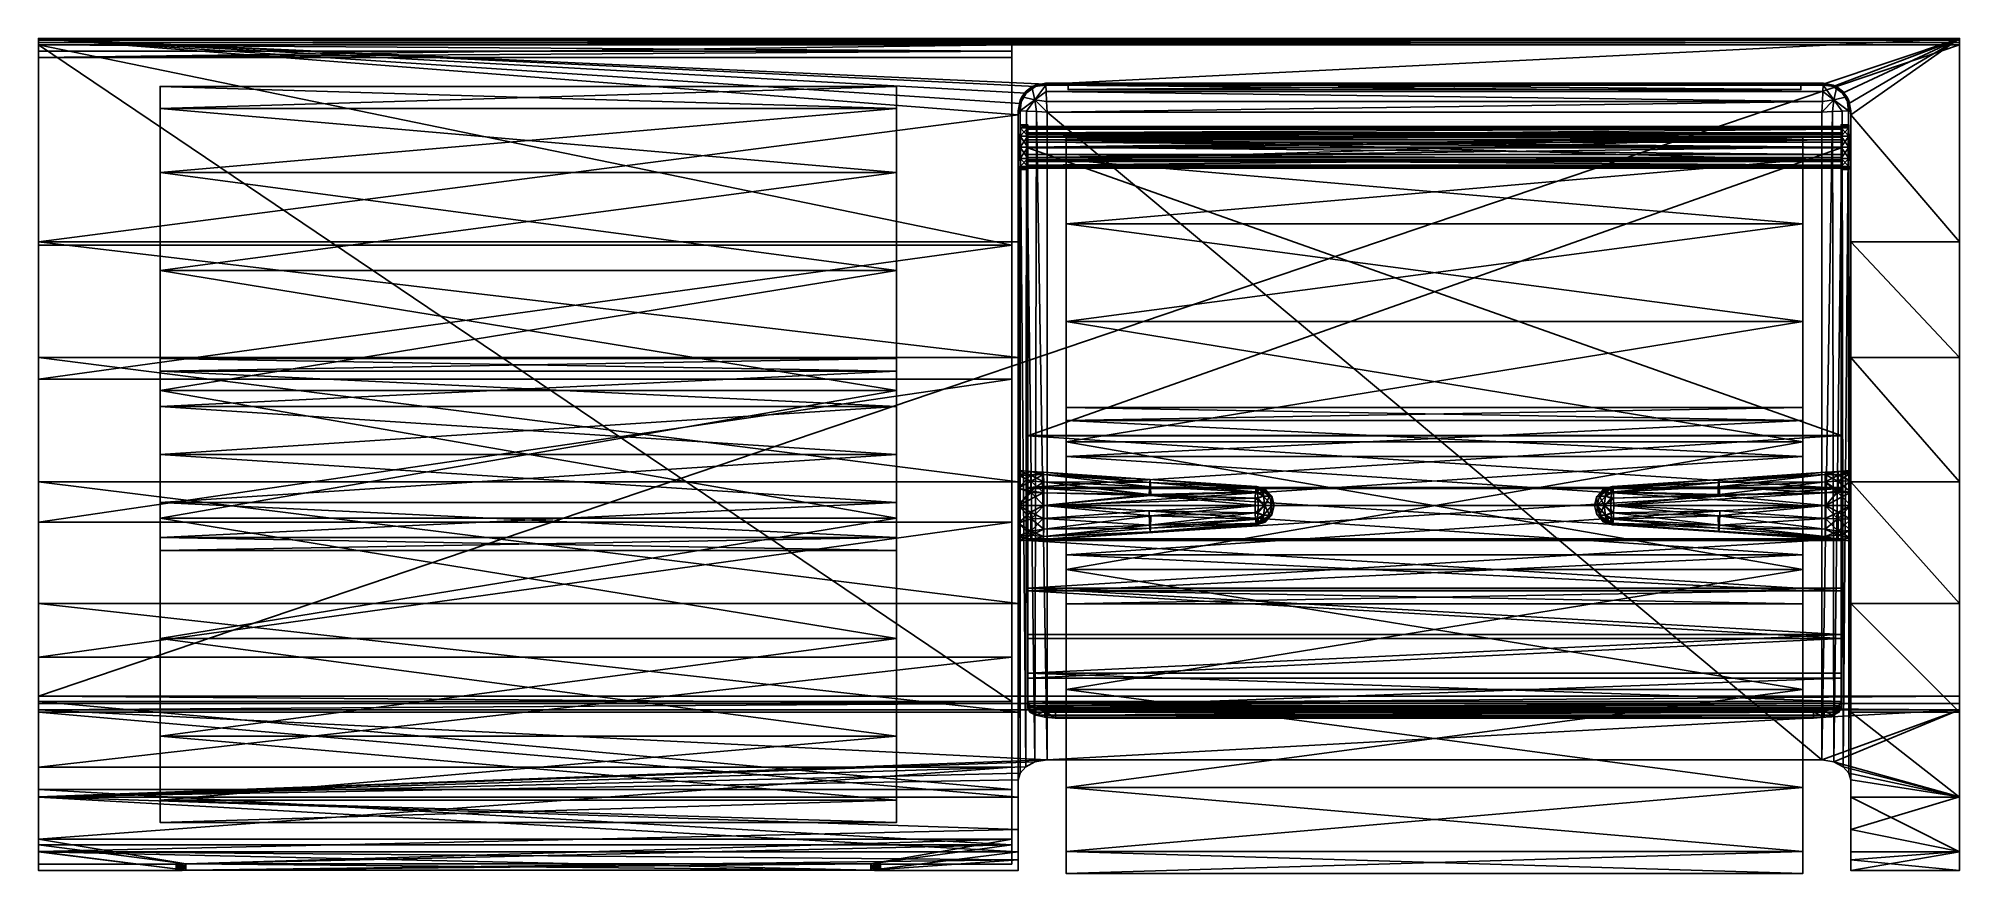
# Model space of a CAD drawing. Extents: x 0 to 300, y -130 to 0.
import ezdxf

# ---------------------------------------------------------------- set-up
doc = ezdxf.new("R2010")
doc.units = 0
doc.layers.get('0').update_dxf_attribs({"linetype": 'CONTINUOUS'})

msp = doc.modelspace()

# ---------------------------------------------------------------- meshes
at = {"color": 57}
mesh = msp.add_polyface(dxfattribs=at)
corners = [(0, -31.81, -117.89), (153, -49.87, -125.22), (0, -49.87, -125.22), (0, -69.29, -126.86), (153, -88.32, -122.67), (0, -88.32, -122.67), (0, -105.26, -113.03), (153, -118.58, -98.8), (0, -118.58, -98.8), (153, -127.08, -81.27), (0, -127.08, -81.27), (153, -105.26, -113.03), (153, -69.29, -126.86), (0, -104.89, -0.89), (0, -118.5, -18.8), (157.5, -112.73, -10), (0, -127.06, -39.6), (153, -123.6, -29.29), (153, -128.37, -45.29), (23, -128.98, -60.4), (0, -126.02, -39.59), (152, -126.02, -39.59), (0, -103.59, -1), (152, -117.35, -18.82), (0, -117.35, -18.82), (152, -103.59, -1), (0, -125.1, -84.01), (152, -113.86, -103.34), (0, -113.86, -103.34), (0, -96.66, -117.62), (152, -75.6, -125.12), (0, -75.6, -125.12), (152, -32.32, -117.03), (0, -32.32, -117.03), (0, -53.25, -124.91), (152, -53.25, -124.91), (152, -96.66, -117.62), (0, -129, -62), (23, -128.98, -63.4), (0, 0, -99), (153, -11.93, -106.08), (0, 0, -1), (300, 0, -1), (0, -1), (0, -1, -1), (0, -102.76), (0, -0.63, -0.07), (0, -0.29, -0.29), (0, -0.07, -0.63), (0, -1, -98.43), (0, -103.92, -0.23), (0, -129, -61.91), (152, -1, -98.43), (152, -1, -1), (300, -0.63, -0.07), (300, -0.07, -0.63), (300, -0.29, -0.29), (150, -103.92, -0.23)]
mesh.append_faces([[corners[k] for k in face] for face in [(43, 44, 45, 43), (44, 41, 49, 44), (2, 33, 0, 2), (33, 2, 34, 33), (5, 31, 3, 5), (31, 5, 29, 31), (8, 28, 6, 8), (28, 8, 26, 28), (14, 20, 16, 14), (20, 14, 24, 20), (50, 22, 13, 50), (13, 24, 14, 13), (10, 26, 8, 10), (6, 29, 5, 6), (3, 34, 2, 3), (0, 49, 39, 0)]], dxfattribs={"vtx0": -1, "vtx1": -1, "vtx3": -1, "color": 57})
mesh.append_faces([[corners[k] for k in face] for face in [(19, 20, 21, 19)]], dxfattribs={"vtx0": -1, "vtx2": -1, "vtx3": -1, "color": 57})
mesh.append_faces([[corners[k] for k in face] for face in [(0, 1, 2, 0), (3, 4, 5, 3), (6, 7, 8, 6), (22, 23, 24, 22), (24, 21, 20, 24), (26, 27, 28, 26), (29, 30, 31, 29), (43, 54, 46, 43), (47, 55, 48, 47), (13, 57, 50, 13)]], dxfattribs={"vtx0": -1, "vtx3": -1, "color": 57})
mesh.append_faces([[corners[k] for k in face] for face in [(13, 14, 15, 13), (0, 39, 40, 0), (43, 46, 44, 43), (46, 47, 44, 46), (47, 48, 44, 47), (48, 41, 44, 48), (41, 39, 49, 41), (50, 45, 22, 50), (44, 22, 45, 44), (22, 24, 13, 22), (20, 51, 16, 20), (37, 26, 10, 37), (28, 29, 6, 28), (31, 34, 3, 31), (33, 49, 0, 33)]], dxfattribs={"vtx1": -1, "vtx2": -1, "vtx3": -1, "color": 57})
mesh.append_faces([[corners[k] for k in face] for face in [(6, 5, 11, 6), (3, 2, 12, 3), (34, 31, 35, 34), (29, 28, 36, 29), (37, 38, 26, 37), (41, 42, 39, 41), (22, 44, 25, 22), (41, 48, 42, 41), (47, 46, 56, 47)]], dxfattribs={"vtx1": -1, "vtx3": -1, "color": 57})
mesh.append_faces([[corners[k] for k in face] for face in [(9, 10, 8, 9), (22, 25, 23, 22), (32, 33, 34, 32), (49, 33, 32, 49), (44, 49, 52, 44), (44, 53, 25, 44), (45, 50, 57, 45)]], dxfattribs={"vtx2": -1, "vtx3": -1, "color": 57})
mesh.append_faces([[corners[k] for k in face] for face in [(16, 17, 14, 16), (16, 18, 17, 16)]], dxfattribs={"vtx3": -1, "color": 57})
mesh = msp.add_polyface(dxfattribs=at)
corners = [(153, -31.81, -117.89), (153, -49.87, -125.22), (0, -31.81, -117.89), (153, -88.32, -122.67), (0, -69.29, -126.86), (153, -69.29, -126.86), (153, -118.58, -98.8), (0, -105.26, -113.03), (153, -105.26, -113.03), (0, -88.32, -122.67), (0, -49.87, -125.22), (153, -11.3, -14.5), (153, -15, -31), (153, -11.3, -101.78), (153, -115.87, -14.5), (153, -18.73, -30), (153, -123.6, -29.29), (153, -75.75, -89.34), (153, -128.37, -45.29), (153, -130, -61.9), (153, -77.76, -91.35), (153, -130, -62), (153, -127.08, -81.27), (153, -78.5, -94.1), (153, -77.76, -96.85), (153, -73, -99.6), (153, -70.25, -98.86), (153, -67.5, -94.1), (153, -11.93, -106.08), (153, -70.25, -89.34), (153, -19, -31), (153, -73, -88.6), (153, -18.73, -32), (153, -68.24, -91.35), (153, -68.24, -96.85), (153, -75.75, -98.86), (153, -15.27, -32), (0, -104.89, -0.89), (157.5, -112.73, -10), (300, -104.89, -0.89), (153.29, -114.8, -12.9), (154.17, -113.8, -11.47), (0, -118.5, -18.8), (155.62, -113.03, -10.41), (152, -75.6, -125.12), (0, -96.66, -117.62), (152, -96.66, -117.62), (152, -32.32, -117.03), (0, -53.25, -124.91), (152, -53.25, -124.91), (0, -75.6, -125.12), (0, -113.86, -103.34), (152, -113.86, -103.34), (157.3, -7.17, -103.26), (155.72, -7.5, -103.46), (0, 0, -99), (154.26, -8.56, -104.08), (153.3, -10.18, -105.04), (300, -1), (0, -1), (0, -102.76), (152, -1, -1), (152, -1, -98.43), (152, -103.59, -1), (152, -125.1, -84.01), (152, -129, -62), (152, -129, -61.97), (152, -129, -61.94), (152, -129, -61.91), (152, -126.02, -39.59), (152, -117.35, -18.82), (0, -1, -98.43), (0, -1, -1), (150, -103.92, -0.23)]
mesh.append_faces([[corners[k] for k in face] for face in [(11, 12, 13, 11), (14, 15, 11, 14), (16, 17, 14, 16), (17, 19, 20, 17), (8, 23, 6, 8), (23, 8, 24, 23), (5, 25, 3, 5), (25, 5, 26, 25), (0, 27, 1, 0), (29, 30, 31, 29), (30, 29, 32, 30), (27, 0, 33, 27), (1, 26, 5, 1), (3, 24, 8, 3), (37, 38, 39, 37), (49, 46, 47, 49), (47, 63, 62, 47)]], dxfattribs={"vtx0": -1, "vtx1": -1, "vtx3": -1, "color": 57})
mesh.append_faces([[corners[k] for k in face] for face in [(3, 4, 5, 3), (6, 7, 8, 6), (8, 9, 3, 8), (5, 10, 1, 5), (44, 45, 46, 44), (47, 48, 49, 47), (49, 50, 44, 49), (46, 51, 52, 46)]], dxfattribs={"vtx0": -1, "vtx3": -1, "color": 57})
mesh.append_faces([[corners[k] for k in face] for face in [(16, 18, 17, 16), (18, 19, 17, 18), (21, 22, 20, 21), (27, 34, 1, 27), (34, 26, 1, 34), (25, 35, 3, 25), (35, 24, 3, 35), (23, 20, 6, 23), (17, 31, 14, 17), (12, 36, 13, 12), (40, 41, 42, 40), (41, 43, 42, 41), (43, 38, 42, 43), (53, 54, 55, 53), (54, 56, 55, 54), (56, 57, 55, 56), (57, 28, 55, 57), (46, 52, 47, 46), (52, 64, 47, 52), (64, 65, 47, 64), (65, 66, 47, 65), (66, 67, 47, 66), (67, 68, 47, 67), (68, 69, 47, 68), (69, 70, 47, 69), (70, 63, 47, 70), (37, 39, 73, 37)]], dxfattribs={"vtx1": -1, "vtx2": -1, "vtx3": -1, "color": 57})
mesh.append_faces([[corners[k] for k in face] for face in [(0, 1, 2, 0), (28, 13, 0, 28), (0, 2, 28, 0), (61, 62, 63, 61), (62, 71, 47, 62), (61, 72, 62, 61)]], dxfattribs={"vtx1": -1, "vtx3": -1, "color": 57})
mesh.append_faces([[corners[k] for k in face] for face in [(58, 59, 60, 58), (49, 44, 46, 49)]], dxfattribs={"vtx2": -1, "vtx3": -1, "color": 57})
mesh = msp.add_polyface(dxfattribs=at)
corners = [(154.5, -18.75, -27.97), (153.3, -18.75, -27.97), (154.5, -20.03, -29.25), (153.3, -17, -27.5), (154.5, -15.25, -27.97), (153.3, -15.25, -27.97), (154.5, -17, -27.5), (153.3, -13.97, -29.25), (154.5, -13.5, -31), (153.3, -13.5, -31), (154.5, -13.97, -29.25), (153.3, -20.03, -29.25), (154.5, -20.5, -31), (300, 0, -99), (157.3, -7.17, -103.26), (0, 0, -99), (278.7, -7.17, -103.26), (157.3, -7, -102.09), (157.3, -7, -14.5), (278.7, -7, -102.09), (155.72, -7.5, -103.46), (154.26, -8.26, -102), (154.26, -8.56, -104.08), (155.72, -7.3, -102.07), (153.3, -9.72, -101.9), (153.3, -10.18, -105.04), (155.15, -7.58, -14.5), (153.58, -9.15, -14.5), (157.5, -11.5, -10), (155.84, -11.43, -10.32), (155.61, -9.61, -10.85), (154.32, -11.36, -11.32), (153.32, -11.31, -12.84), (157.31, -7.32, -12.84), (157.36, -8.32, -11.32), (157.43, -9.84, -10.32), (278.57, -9.84, -10.32), (278.64, -8.32, -11.32), (278.7, -7, -14.5), (154.5, -13.97, -32.75), (154.5, -18.75, -34.03), (154.5, -15.25, -34.03), (154.5, -20.03, -32.75), (154.5, -17, -34.5), (153.3, -13.97, -32.75), (153.3, -15.25, -34.03), (153.3, -17, -34.5), (153.3, -18.75, -34.03), (153.3, -20.03, -32.75), (153.3, -20.5, -31), (153.3, -15, -31), (153.3, -15.27, -30)]
mesh.append_faces([[corners[k] for k in face] for face in [(13, 14, 15, 13), (21, 24, 22, 21), (10, 2, 8, 10), (2, 10, 0, 2), (4, 0, 10, 4), (8, 12, 39, 8), (40, 41, 42, 40), (42, 39, 12, 42)]], dxfattribs={"vtx0": -1, "vtx1": -1, "vtx3": -1, "color": 57})
mesh.append_faces([[corners[k] for k in face] for face in [(9, 50, 51, 9)]], dxfattribs={"vtx0": -1, "vtx2": -1, "vtx3": -1, "color": 57})
mesh.append_faces([[corners[k] for k in face] for face in [(20, 21, 22, 20), (21, 20, 23, 21), (14, 23, 20, 14), (22, 24, 25, 22), (24, 21, 27, 24), (32, 30, 31, 32), (33, 37, 34, 33)]], dxfattribs={"vtx0": -1, "vtx3": -1, "color": 57})
mesh.append_faces([[corners[k] for k in face] for face in [(2, 12, 8, 2), (41, 39, 42, 41)]], dxfattribs={"vtx1": -1, "vtx2": -1, "vtx3": -1, "color": 57})
mesh.append_faces([[corners[k] for k in face] for face in [(0, 1, 2, 0), (1, 0, 3, 1), (4, 5, 6, 4), (5, 4, 7, 5), (8, 9, 10, 8), (10, 7, 4, 10), (6, 3, 0, 6), (2, 11, 12, 2), (14, 16, 17, 14), (17, 23, 14, 17), (17, 18, 23, 17), (26, 33, 30, 26), (18, 38, 33, 18), (6, 0, 4, 6), (9, 8, 44, 9), (44, 39, 45, 44), (43, 46, 41, 43), (46, 43, 47, 46), (42, 48, 40, 42), (40, 47, 43, 40), (41, 45, 39, 41)]], dxfattribs={"vtx1": -1, "vtx3": -1, "color": 57})
mesh.append_faces([[corners[k] for k in face] for face in [(9, 7, 10, 9), (5, 3, 6, 5), (1, 11, 2, 1), (18, 17, 19, 18), (18, 26, 23, 18), (32, 27, 30, 32), (33, 34, 30, 33), (28, 35, 36, 28), (40, 43, 41, 40), (8, 39, 44, 8), (49, 48, 42, 49), (48, 47, 40, 48), (46, 45, 41, 46)]], dxfattribs={"vtx2": -1, "vtx3": -1, "color": 57})
mesh.append_faces([[corners[k] for k in face] for face in [(23, 26, 21, 23), (27, 21, 26, 27), (28, 29, 30, 28), (29, 31, 30, 29), (18, 33, 26, 18), (26, 30, 27, 26), (34, 35, 30, 34), (35, 28, 30, 35)]], dxfattribs={"vtx3": -1, "color": 57})
mesh = msp.add_polyface(dxfattribs=at)
corners = [(245.86, -70.22, -90.44), (245.26, -70.39, -90.29), (245.94, -70.87, -89.47), (245.78, -70, -91.59), (244.51, -70.39, -91.59), (244.37, -70.48, -91.59), (244.71, -70.39, -90.84), (244.71, -71.5, -89.34), (190.38, -70.88, -93.7), (190.31, -70.23, -92.73), (190.74, -70.39, -92.9), (191.63, -70.48, -91.59), (191.49, -70.39, -91.59), (190.22, -70, -91.59), (192.59, -71.5, -91.59), (192.24, -71.5, -92.9), (191.29, -70.39, -92.35), (278.7, -7.17, -103.26), (157.3, -7.17, -103.26), (300, 0, -99), (300, 0, -1), (0, 0, -99), (278.7, -7, -102.09), (157.3, -7, -102.09), (278.5, -11.5, -10), (278.5, -112.73, -10), (157.5, -11.5, -10), (278.7, -7, -14.5), (157.3, -7, -14.5), (300, -1), (300, -0.63, -0.07), (0, -1), (300, -0.07, -0.63), (0, -0.29, -0.29), (300, -0.29, -0.29), (0, -0.07, -0.63), (0, -0.63, -0.07), (278.57, -9.84, -10.32), (278.69, -7.32, -12.84), (157.31, -7.32, -12.84), (278.64, -8.32, -11.32), (157.36, -8.32, -11.32), (157.43, -9.84, -10.32), (191.29, -70.39, -90.84), (190.14, -70.22, -90.44), (190.74, -70.39, -90.29), (191.29, -71.5, -89.34), (192.24, -71.5, -90.29), (190.06, -70.87, -89.47), (244.71, -70.39, -92.35), (245.69, -70.23, -92.73), (245.26, -70.39, -92.9), (244.71, -71.5, -93.85), (243.76, -71.5, -92.9), (245.62, -70.88, -93.7), (262.47, -69.37, -90.84), (279.04, -67.76, -94.1), (262.39, -68.93, -93.46), (262.53, -71.24, -89), (279.07, -69.3, -90.21), (279.01, -69.3, -97.98), (262.32, -70.09, -95.84), (279.03, -68.16, -96.2), (279, -71, -99.18), (262.29, -71.42, -96.76)]
mesh.append_faces([[corners[k] for k in face] for face in [(61, 64, 54, 61)]], dxfattribs={"vtx0": -1, "vtx1": -1, "vtx3": -1, "color": 57})
mesh.append_faces([[corners[k] for k in face] for face in [(55, 56, 57, 55), (55, 57, 3, 55), (61, 63, 64, 61)]], dxfattribs={"vtx0": -1, "vtx2": -1, "vtx3": -1, "color": 57})
mesh.append_faces([[corners[k] for k in face] for face in [(8, 9, 10, 8), (12, 15, 16, 12), (15, 10, 16, 15), (32, 33, 34, 32), (20, 35, 32, 20), (34, 36, 30, 34), (43, 44, 45, 43), (43, 46, 47, 43), (49, 50, 51, 49), (49, 52, 53, 49), (50, 54, 51, 50), (55, 3, 0, 55), (55, 58, 59, 55), (61, 57, 62, 61)]], dxfattribs={"vtx0": -1, "vtx3": -1, "color": 57})
mesh.append_faces([[corners[k] for k in face] for face in [(17, 18, 19, 17)]], dxfattribs={"vtx1": -1, "vtx2": -1, "vtx3": -1, "color": 57})
mesh.append_faces([[corners[k] for k in face] for face in [(24, 25, 26, 24), (27, 28, 22, 27), (29, 30, 31, 29), (24, 26, 37, 24), (38, 40, 39, 38), (40, 37, 41, 40), (13, 44, 43, 13), (43, 47, 11, 43), (3, 50, 49, 3), (49, 53, 5, 49), (55, 0, 2, 55), (60, 63, 61, 60), (61, 54, 50, 61)]], dxfattribs={"vtx1": -1, "vtx3": -1, "color": 57})
mesh.append_faces([[corners[k] for k in face] for face in [(0, 1, 2, 0), (12, 14, 15, 12), (20, 19, 21, 20), (17, 22, 23, 17), (27, 38, 39, 27), (37, 42, 41, 37), (43, 45, 46, 43), (49, 51, 52, 49), (55, 2, 58, 55), (60, 61, 62, 60), (61, 50, 57, 61), (62, 57, 56, 62)]], dxfattribs={"vtx2": -1, "vtx3": -1, "color": 57})
mesh.append_faces([[corners[k] for k in face] for face in [(3, 4, 0, 3), (3, 5, 4, 3), (0, 4, 6, 0), (0, 6, 1, 0), (5, 6, 4, 5), (2, 1, 7, 2), (11, 12, 13, 11), (12, 11, 14, 12), (12, 16, 13, 12), (9, 13, 10, 9), (13, 16, 10, 13), (13, 43, 11, 13), (48, 46, 45, 48), (3, 49, 5, 3), (54, 52, 51, 54), (50, 3, 57, 50)]], dxfattribs={"vtx3": -1, "color": 57})
mesh = msp.add_polyface(dxfattribs=at)
corners = [(282.7, -15.25, -27.97), (281.5, -15.25, -27.97), (282.7, -17, -27.5), (282.7, -13.5, -31), (281.5, -13.5, -31), (282.7, -13.97, -29.25), (281.5, -13.97, -29.25), (281.5, -17, -27.5), (282.7, -18.75, -27.97), (283, -16, -29.27), (282.7, -16, -29.27), (283, -17, -29), (282.7, -15.27, -30), (283, -15, -31), (282.7, -15, -31), (283, -15.27, -30), (282.7, -17, -29), (283, -18, -29.27), (283, -11.3, -101.78), (283, -11.3, -14.5), (283, -11.93, -106.08), (283, -31.81, -117.89), (283, -18.73, -30), (283, -18, -32.73), (283, -17, -33), (283, -16, -32.73), (283, -15.27, -32), (282.7, -10.18, -105.04), (300, 0, -99), (281.74, -8.56, -104.08), (280.28, -7.5, -103.46), (278.7, -7.17, -103.26), (282.7, -9.72, -101.9), (300, -0.07, -0.63), (300, -1), (300, 0, -1), (300, -0.29, -0.29), (300, -0.63, -0.07), (282.42, -9.15, -14.5), (281.74, -8.26, -102), (282.68, -11.31, -12.84), (282.7, -15.27, -32), (282.7, -16, -32.73), (282.7, -17, -33), (282.7, -18, -32.73), (282.7, -17, -34.5), (282.7, -18.75, -34.03), (282.7, -15.25, -34.03), (282.7, -13.97, -32.75), (281.5, -13.97, -32.75), (281.5, -17, -34.5), (281.5, -15.25, -34.03)]
mesh.append_faces([[corners[k] for k in face] for face in [(18, 13, 19, 18), (33, 34, 35, 33), (5, 12, 3, 5), (12, 5, 10, 12), (2, 16, 0, 2), (45, 43, 46, 45), (43, 47, 42, 43), (3, 14, 48, 3), (0, 10, 5, 0), (48, 42, 47, 48)]], dxfattribs={"vtx0": -1, "vtx1": -1, "vtx3": -1, "color": 57})
mesh.append_faces([[corners[k] for k in face] for face in [(18, 26, 13, 18), (18, 32, 27, 18)]], dxfattribs={"vtx0": -1, "vtx2": -1, "vtx3": -1, "color": 57})
mesh.append_faces([[corners[k] for k in face] for face in [(13, 15, 19, 13), (15, 9, 19, 15), (9, 11, 19, 9), (11, 17, 19, 11), (17, 22, 19, 17), (23, 24, 18, 23), (24, 25, 18, 24), (25, 26, 18, 25), (20, 27, 28, 20), (27, 29, 28, 27), (29, 30, 28, 29), (30, 31, 28, 30), (37, 34, 33, 37), (18, 19, 32, 18), (2, 8, 16, 2), (45, 47, 43, 45), (16, 10, 0, 16), (12, 14, 3, 12), (14, 41, 48, 14), (41, 42, 48, 41)]], dxfattribs={"vtx1": -1, "vtx2": -1, "vtx3": -1, "color": 57})
mesh.append_faces([[corners[k] for k in face] for face in [(0, 1, 2, 0), (3, 4, 5, 3), (5, 6, 0, 5), (2, 7, 8, 2), (9, 10, 11, 9), (10, 9, 12, 10), (13, 14, 15, 13), (15, 12, 9, 15), (11, 16, 17, 11), (20, 21, 18, 20), (20, 18, 27, 20), (27, 32, 29, 27), (36, 37, 33, 36), (14, 13, 41, 14), (41, 26, 42, 41), (24, 43, 25, 24), (43, 24, 44, 43), (25, 42, 26, 25), (45, 50, 47, 45), (47, 51, 48, 47)]], dxfattribs={"vtx1": -1, "vtx3": -1, "color": 57})
mesh.append_faces([[corners[k] for k in face] for face in [(14, 12, 15, 14), (10, 16, 11, 10), (19, 38, 32, 19), (32, 38, 39, 32), (13, 26, 41, 13), (43, 42, 25, 43), (3, 48, 49, 3)]], dxfattribs={"vtx2": -1, "vtx3": -1, "color": 57})
mesh.append_faces([[corners[k] for k in face] for face in [(19, 40, 38, 19)]], dxfattribs={"vtx3": -1, "color": 57})
mesh = msp.add_polyface(dxfattribs=at)
corners = [(282.7, -18.75, -27.97), (281.5, -18.75, -27.97), (282.7, -20.03, -29.25), (281.5, -20.03, -29.25), (282.7, -20.5, -31), (282.7, -19, -31), (283, -19, -31), (282.7, -18.73, -30), (283, -18, -29.27), (282.7, -18, -29.27), (283, -18.73, -30), (282.7, -17, -29), (300, -31.81, -117.89), (300, -49.87, -125.22), (283, -31.81, -117.89), (283, -49.87, -125.22), (283, -69.29, -126.86), (300, -69.29, -126.86), (283, -11.3, -14.5), (283, -115.87, -14.5), (283, -67.5, -94.1), (283, -69.11, -97.99), (283, -70.9, -99.18), (283, -67.92, -96.2), (283, -67.92, -92), (283, -69.11, -90.21), (283, -18, -32.73), (283, -18.73, -32), (283, -73, -88.6), (283, -70.9, -89.02), (283, -11.3, -101.78), (283, -11.93, -106.08), (300, 0, -99), (300, -102.76), (300, -105.26, -113.03), (300, -88.32, -122.67), (300, -1), (300, 0, -1), (282.68, -11.31, -12.84), (281.82, -113.8, -11.47), (281.68, -11.36, -11.32), (282.71, -114.8, -12.9), (282.7, -18.73, -32), (282.7, -18, -32.73), (283, -17, -33), (282.7, -20.03, -32.75), (282.7, -17, -33), (282.7, -18.75, -34.03), (281.5, -20.03, -32.75), (281.5, -20.5, -31), (281.5, -18.75, -34.03), (282.7, -17, -34.5), (281.03, -68.27, -91.51), (281.01, -69.2, -97.99), (281.04, -70.7, -89.13), (281.02, -67.69, -94.91)]
mesh.append_faces([[corners[k] for k in face] for face in [(24, 26, 30, 24), (24, 30, 14, 24), (6, 28, 19, 6)]], dxfattribs={"vtx0": -1, "vtx1": -1, "vtx2": -1, "vtx3": -1, "color": 57})
mesh.append_faces([[corners[k] for k in face] for face in [(18, 10, 19, 18), (15, 20, 14, 15), (16, 21, 15, 16), (25, 26, 24, 25), (26, 25, 27, 26), (28, 6, 29, 28), (29, 27, 25, 29), (12, 31, 32, 12), (12, 35, 13, 12), (11, 0, 9, 11), (4, 7, 2, 4), (45, 42, 4, 45), (42, 45, 43, 42), (2, 9, 0, 2), (47, 43, 45, 47)]], dxfattribs={"vtx0": -1, "vtx1": -1, "vtx3": -1, "color": 57})
mesh.append_faces([[corners[k] for k in face] for face in [(12, 34, 35, 12), (33, 32, 37, 33), (4, 5, 7, 4)]], dxfattribs={"vtx0": -1, "vtx2": -1, "vtx3": -1, "color": 57})
mesh.append_faces([[corners[k] for k in face] for face in [(14, 13, 15, 14), (17, 15, 13, 17), (38, 39, 40, 38), (18, 41, 38, 18)]], dxfattribs={"vtx0": -1, "vtx3": -1, "color": 57})
mesh.append_faces([[corners[k] for k in face] for face in [(22, 21, 16, 22), (21, 23, 15, 21), (23, 20, 15, 23), (20, 24, 14, 20), (10, 6, 19, 10), (6, 27, 29, 6), (12, 32, 33, 12), (36, 33, 37, 36), (42, 5, 4, 42), (7, 9, 2, 7), (46, 43, 47, 46)]], dxfattribs={"vtx1": -1, "vtx2": -1, "vtx3": -1, "color": 57})
mesh.append_faces([[corners[k] for k in face] for face in [(0, 1, 2, 0), (2, 3, 4, 2), (5, 6, 7, 5), (8, 9, 10, 8), (9, 8, 11, 9), (10, 7, 6, 10), (12, 13, 14, 12), (16, 15, 17, 16), (27, 42, 26, 27), (6, 5, 27, 6), (26, 43, 44, 26), (45, 48, 47, 45), (4, 49, 45, 4), (47, 50, 51, 47), (24, 20, 52, 24), (21, 22, 53, 21)]], dxfattribs={"vtx1": -1, "vtx3": -1, "color": 57})
mesh.append_faces([[corners[k] for k in face] for face in [(9, 7, 10, 9), (12, 14, 31, 12), (5, 42, 27, 5), (42, 43, 26, 42)]], dxfattribs={"vtx2": -1, "vtx3": -1, "color": 57})
mesh.append_faces([[corners[k] for k in face] for face in [(24, 52, 25, 24), (21, 53, 23, 21), (25, 54, 29, 25), (23, 55, 20, 23)]], dxfattribs={"vtx3": -1, "color": 57})
mesh = msp.add_polyface(dxfattribs=at)
corners = [(152, -1, -89.03), (152, -2.01, -89.03), (0, -1, -89.03), (0, -2.01, -89.03), (0, -2.01, -99.03), (152, -2.01, -99.03), (0, -3, -99.62), (152, -3, -99.62), (0, -3, -87), (152, -3, -87), (152, -1, -87), (0, -1, -87)]
mesh.append_faces([[corners[k] for k in face] for face in [(6, 8, 3, 6), (8, 11, 3, 8), (10, 9, 1, 10), (9, 7, 1, 9)]], dxfattribs={"vtx1": -1, "vtx2": -1, "vtx3": -1, "color": 57})
mesh.append_faces([[corners[k] for k in face] for face in [(0, 1, 2, 0), (3, 1, 4, 3), (4, 5, 6, 4), (6, 7, 8, 6), (9, 10, 8, 9), (11, 10, 2, 11), (2, 3, 11, 2), (4, 6, 3, 4), (0, 10, 1, 0)]], dxfattribs={"vtx1": -1, "vtx3": -1, "color": 57})
mesh.append_faces([[corners[k] for k in face] for face in [(1, 3, 2, 1), (1, 5, 4, 1), (5, 7, 6, 5), (7, 9, 8, 7), (10, 11, 8, 10), (10, 0, 2, 10), (7, 5, 1, 7)]], dxfattribs={"vtx2": -1, "vtx3": -1, "color": 57})
mesh = msp.add_polyface(dxfattribs=at)
corners = [(243.01, -73, -91.59), (243.37, -74.43, -91.59), (243.41, -73, -90.09), (190.43, -74.14, -94.34), (190.45, -73, -94.57), (191.49, -73, -94.2), (191.29, -74.5, -93.85), (190.38, -75.12, -93.7), (190.38, -70.88, -93.7), (191.29, -71.5, -93.85), (190.43, -71.86, -94.34), (190.74, -70.39, -92.9), (192.24, -71.5, -92.9), (192.59, -73, -93.1), (191.63, -75.52, -91.59), (192.59, -74.5, -91.59), (192.63, -74.43, -91.59), (190.22, -76, -91.59), (191.49, -75.61, -91.59), (191.29, -75.61, -92.35), (190.74, -75.61, -92.9), (190.31, -75.77, -92.73), (192.24, -74.5, -92.9), (191.63, -70.48, -91.59), (192.63, -71.57, -91.59), (192.59, -71.5, -91.59), (192.99, -73, -91.59), (157.5, -112.73, -10), (278.5, -112.73, -10), (300, -104.89, -0.89), (300, -102.76), (300, -1), (0, -102.76), (157.5, -11.5, -10), (191.29, -75.61, -90.84), (192.24, -74.5, -90.29), (190.74, -75.61, -90.29), (192.59, -73, -90.09), (192.24, -71.5, -90.29), (191.49, -73, -88.99), (191.29, -74.5, -89.34), (190.02, -71.85, -88.81), (191.29, -71.5, -89.34), (190.06, -70.87, -89.47), (190, -73, -88.58), (190.06, -75.13, -89.47), (190.02, -74.15, -88.81), (190.14, -75.78, -90.44), (243.41, -73, -93.1), (243.37, -71.57, -91.59)]
mesh.append_faces([[corners[k] for k in face] for face in [(9, 13, 5, 9), (22, 14, 19, 22), (25, 13, 12, 25), (37, 24, 38, 37), (37, 40, 35, 37)]], dxfattribs={"vtx0": -1, "vtx3": -1, "color": 57})
mesh.append_faces([[corners[k] for k in face] for face in [(27, 28, 29, 27)]], dxfattribs={"vtx1": -1, "vtx2": -1, "vtx3": -1, "color": 57})
mesh.append_faces([[corners[k] for k in face] for face in [(9, 11, 12, 9), (20, 6, 19, 20), (20, 19, 21, 20), (17, 21, 19, 17), (6, 5, 22, 6), (15, 14, 22, 15), (26, 16, 13, 26), (30, 31, 32, 30), (34, 14, 35, 34), (34, 35, 36, 34), (34, 36, 17, 34), (26, 37, 16, 26), (26, 24, 37, 26), (37, 38, 39, 37), (42, 39, 38, 42), (40, 36, 35, 40), (47, 17, 36, 47), (24, 23, 38, 24), (0, 48, 1, 0), (0, 49, 48, 0)]], dxfattribs={"vtx1": -1, "vtx3": -1, "color": 57})
mesh.append_faces([[corners[k] for k in face] for face in [(9, 12, 13, 9), (7, 20, 21, 7), (6, 22, 19, 6), (5, 13, 22, 5), (25, 26, 13, 25), (16, 22, 13, 16), (28, 27, 33, 28), (37, 39, 40, 37), (37, 35, 16, 37), (14, 16, 35, 14)]], dxfattribs={"vtx2": -1, "vtx3": -1, "color": 57})
mesh.append_faces([[corners[k] for k in face] for face in [(0, 1, 2, 0), (3, 4, 5, 3), (3, 5, 6, 3), (3, 6, 7, 3), (8, 9, 10, 8), (9, 8, 11, 9), (9, 5, 10, 9), (14, 15, 16, 14), (17, 18, 14, 17), (18, 17, 19, 18), (18, 19, 14, 18), (20, 7, 6, 20), (4, 10, 5, 4), (15, 22, 16, 15), (23, 24, 25, 23), (25, 24, 26, 25), (14, 34, 17, 14), (41, 42, 43, 41), (42, 41, 39, 42), (41, 44, 39, 41), (45, 40, 46, 45), (40, 45, 36, 40), (44, 46, 39, 44), (46, 40, 39, 46)]], dxfattribs={"vtx3": -1, "color": 57})
at = {"color": 7}
mesh = msp.add_polyface(dxfattribs=at)
corners = [(19, -80, -68.5), (134, -80, -68.5), (19, -77.99, -76), (134, -72.5, -81.49), (19, -72.5, -81.49), (134, -77.99, -76), (19, -65, -83.5), (134, -57.5, -81.49), (19, -57.5, -81.49), (134, -65, -83.5), (19, -52.01, -76), (134, -50, -68.5), (19, -50, -68.5), (134, -52.01, -76), (134, -122.5, -68.5), (134, -119.03, -48.83), (19, -122.5, -68.5), (19, -119.03, -48.83), (134, -93.75, -18.7), (19, -109.05, -31.54), (134, -109.05, -31.54), (19, -93.75, -18.7), (134, -55.02, -11.87), (19, -74.98, -11.87), (134, -74.98, -11.87), (19, -55.02, -11.87), (134, -20.95, -31.54), (19, -36.25, -18.7), (134, -36.25, -18.7), (19, -20.95, -31.54), (134, -7.5, -68.5), (19, -7.5, -68.5), (134, -10.97, -48.83), (19, -10.97, -48.83), (134, -77.99, -61), (134, -109.05, -105.46), (134, -119.03, -88.17), (134, -93.75, -118.3), (134, -55.02, -125.13), (134, -74.98, -125.13), (134, -36.25, -118.3), (134, -10.97, -88.17), (134, -20.95, -105.46), (134, -52.01, -61), (134, -57.5, -55.51), (134, -65, -53.5), (134, -72.5, -55.51), (19, -52.01, -61), (19, -20.95, -105.46), (19, -10.97, -88.17), (19, -36.25, -118.3), (19, -74.98, -125.13), (19, -55.02, -125.13), (19, -93.75, -118.3), (19, -119.03, -88.17), (19, -109.05, -105.46), (19, -77.99, -61), (19, -72.5, -55.51), (19, -65, -53.5), (19, -57.5, -55.51)]
mesh.append_faces([[corners[k] for k in face] for face in [(15, 34, 20, 15), (35, 5, 36, 35), (5, 35, 3, 5), (38, 9, 39, 38), (9, 38, 7, 9), (41, 13, 42, 41), (13, 41, 11, 13), (26, 43, 32, 26), (43, 26, 44, 43), (24, 45, 22, 24), (45, 24, 46, 45), (36, 1, 14, 36), (20, 46, 18, 20), (39, 3, 37, 39), (33, 47, 29, 33), (48, 10, 49, 48), (10, 48, 8, 10), (51, 6, 52, 51), (6, 51, 4, 6), (54, 2, 55, 54), (2, 54, 0, 2), (19, 56, 17, 19), (56, 19, 57, 56), (25, 58, 23, 25), (58, 25, 59, 58), (49, 12, 31, 49), (29, 59, 27, 29), (52, 8, 50, 52)]], dxfattribs={"vtx0": -1, "vtx1": -1, "vtx3": -1, "color": 7})
mesh.append_faces([[corners[k] for k in face] for face in [(15, 1, 34, 15), (44, 28, 22, 44), (7, 40, 42, 7), (11, 30, 32, 11), (33, 12, 47, 33), (57, 21, 23, 57), (4, 53, 55, 4), (0, 16, 17, 0)]], dxfattribs={"vtx0": -1, "vtx2": -1, "vtx3": -1, "color": 7})
mesh.append_faces([[corners[k] for k in face] for face in [(16, 15, 17, 16), (18, 19, 20, 18), (19, 18, 21, 19), (22, 23, 24, 22), (23, 22, 25, 23), (26, 27, 28, 26), (27, 26, 29, 27), (32, 29, 26, 32), (28, 25, 22, 28), (24, 21, 18, 24), (20, 17, 15, 20), (49, 42, 48, 49), (38, 50, 40, 38), (50, 38, 52, 50), (37, 51, 39, 37), (51, 37, 53, 51), (36, 55, 35, 36), (55, 36, 54, 55), (14, 54, 36, 14), (35, 53, 37, 35), (39, 52, 38, 39), (40, 48, 42, 40)]], dxfattribs={"vtx0": -1, "vtx3": -1, "color": 7})
mesh.append_faces([[corners[k] for k in face] for face in [(15, 14, 1, 15), (35, 37, 3, 35), (38, 40, 7, 38), (41, 30, 11, 41), (26, 28, 44, 26), (24, 18, 46, 24), (13, 7, 42, 13), (9, 3, 39, 9), (5, 1, 36, 5), (34, 46, 20, 34), (45, 44, 22, 45), (43, 11, 32, 43), (33, 31, 12, 33), (48, 50, 8, 48), (51, 53, 4, 51), (54, 16, 0, 54), (19, 21, 57, 19), (25, 27, 59, 25), (2, 4, 55, 2), (6, 8, 52, 6), (10, 12, 49, 10), (47, 59, 29, 47), (58, 57, 23, 58), (56, 0, 17, 56)]], dxfattribs={"vtx1": -1, "vtx2": -1, "vtx3": -1, "color": 7})
mesh.append_faces([[corners[k] for k in face] for face in [(0, 1, 2, 0), (3, 4, 5, 3), (4, 3, 6, 4), (7, 8, 9, 7), (8, 7, 10, 8), (11, 12, 13, 11), (13, 10, 7, 13), (9, 6, 3, 9), (5, 2, 1, 5), (14, 15, 16, 14), (30, 31, 32, 30), (33, 29, 32, 33), (27, 25, 28, 27), (23, 21, 24, 23), (19, 17, 20, 19), (31, 30, 49, 31), (41, 42, 49, 41), (16, 54, 14, 16), (55, 53, 35, 55), (51, 52, 39, 51), (50, 48, 40, 50), (12, 11, 47, 12), (47, 43, 59, 47), (45, 58, 44, 45), (58, 45, 57, 58), (34, 56, 46, 34), (1, 0, 34, 1), (46, 57, 45, 46), (44, 59, 43, 44)]], dxfattribs={"vtx1": -1, "vtx3": -1, "color": 7})
mesh.append_faces([[corners[k] for k in face] for face in [(12, 10, 13, 12), (8, 6, 9, 8), (4, 2, 5, 4), (31, 33, 32, 31), (30, 41, 49, 30), (11, 43, 47, 11), (0, 56, 34, 0), (56, 57, 46, 56), (58, 59, 44, 58)]], dxfattribs={"vtx2": -1, "vtx3": -1, "color": 7})
at = {"color": 57}
mesh = msp.add_polyface(dxfattribs=at)
corners = [(160.78, -7, -99.03), (160.78, -8, -99.03), (160.78, -7, -89.03), (160.78, -8, -89.03), (275.22, -7, -99.03), (275.22, -8, -99.03), (275.22, -7, -89.03), (275.22, -8, -89.03)]
mesh.append_faces([[corners[k] for k in face] for face in [(0, 1, 2, 0), (4, 5, 0, 4), (6, 7, 4, 6), (2, 3, 6, 2), (1, 5, 3, 1), (2, 6, 0, 2)]], dxfattribs={"vtx1": -1, "vtx3": -1, "color": 57})
mesh.append_faces([[corners[k] for k in face] for face in [(1, 3, 2, 1), (5, 1, 0, 5), (7, 5, 4, 7), (3, 7, 6, 3), (5, 7, 3, 5), (6, 4, 0, 6)]], dxfattribs={"vtx2": -1, "vtx3": -1, "color": 57})
mesh = msp.add_polyface(dxfattribs=at)
corners = [(281.5, -20.5, -31), (282.7, -20.5, -31), (281.5, -20.03, -29.25), (281.5, -18.75, -27.97), (282.7, -18.75, -27.97), (281.5, -17, -27.5), (281.5, -15.25, -27.97), (282.7, -15.25, -27.97), (281.5, -13.97, -29.25), (281.5, -13.5, -31), (282.7, -13.97, -29.25), (282.7, -17, -27.5), (282.7, -20.03, -29.25), (278.7, -7, -102.09), (278.7, -7.17, -103.26), (280.28, -7.3, -102.07), (281.74, -8.56, -104.08), (281.74, -8.26, -102), (280.28, -7.5, -103.46), (282.7, -9.72, -101.9), (278.7, -7, -14.5), (280.85, -7.58, -14.5), (282.42, -9.15, -14.5), (278.5, -11.5, -10), (278.57, -9.84, -10.32), (280.39, -9.61, -10.85), (278.64, -8.32, -11.32), (278.69, -7.32, -12.84), (282.68, -11.31, -12.84), (281.68, -11.36, -11.32), (280.16, -11.43, -10.32), (278.5, -112.73, -10), (280.37, -113.03, -10.41), (282.7, -13.5, -31), (281.5, -13.97, -32.75), (282.7, -13.97, -32.75), (281.5, -15.25, -34.03), (281.5, -17, -34.5), (282.7, -17, -34.5), (281.5, -18.75, -34.03), (281.5, -20.03, -32.75), (282.7, -20.03, -32.75), (282.7, -18.75, -34.03), (282.7, -15.25, -34.03), (279.06, -68.16, -92), (262.47, -69.37, -90.84), (279.07, -69.3, -90.21), (279.04, -67.76, -94.1), (262.53, -71.24, -89), (279.08, -71, -89.02), (281.03, -68.27, -91.51), (283, -67.5, -94.1), (281.02, -67.69, -94.91), (281.04, -70.7, -89.13), (283, -69.11, -90.21), (281.01, -69.2, -97.99), (283, -70.9, -99.18), (281, -70.95, -99.18), (279.01, -69.3, -97.98), (279.03, -68.16, -96.2), (283, -67.92, -96.2), (279, -71, -99.18)]
mesh.append_faces([[corners[k] for k in face] for face in [(2, 8, 0, 2), (8, 2, 6, 8), (3, 6, 2, 3), (0, 9, 40, 0), (36, 39, 34, 36), (34, 40, 9, 34), (44, 47, 45, 44), (50, 47, 44, 50), (55, 57, 58, 55)]], dxfattribs={"vtx0": -1, "vtx1": -1, "vtx3": -1, "color": 57})
mesh.append_faces([[corners[k] for k in face] for face in [(55, 56, 57, 55)]], dxfattribs={"vtx0": -1, "vtx2": -1, "vtx3": -1, "color": 57})
mesh.append_faces([[corners[k] for k in face] for face in [(20, 15, 21, 20), (27, 25, 26, 27), (29, 32, 30, 29), (50, 51, 52, 50), (59, 47, 52, 59), (46, 49, 53, 46)]], dxfattribs={"vtx0": -1, "vtx3": -1, "color": 57})
mesh.append_faces([[corners[k] for k in face] for face in [(17, 16, 19, 17), (8, 9, 0, 8), (39, 40, 34, 39)]], dxfattribs={"vtx1": -1, "vtx2": -1, "vtx3": -1, "color": 57})
mesh.append_faces([[corners[k] for k in face] for face in [(0, 1, 2, 0), (3, 4, 5, 3), (6, 7, 8, 6), (13, 14, 15, 13), (16, 17, 18, 16), (18, 15, 14, 18), (22, 28, 25, 22), (23, 30, 31, 23), (9, 33, 34, 9), (34, 35, 36, 34), (37, 38, 39, 37), (5, 6, 3, 5), (50, 44, 46, 50), (55, 58, 59, 55), (61, 58, 57, 61)]], dxfattribs={"vtx1": -1, "vtx3": -1, "color": 57})
mesh.append_faces([[corners[k] for k in face] for face in [(9, 8, 10, 9), (6, 5, 11, 6), (3, 2, 12, 3), (17, 15, 18, 17), (20, 13, 15, 20), (27, 21, 25, 27), (28, 29, 25, 28), (0, 40, 41, 0), (40, 39, 42, 40), (37, 36, 43, 37), (36, 37, 39, 36), (44, 45, 46, 44), (46, 48, 49, 46), (50, 52, 47, 50)]], dxfattribs={"vtx2": -1, "vtx3": -1, "color": 57})
mesh.append_faces([[corners[k] for k in face] for face in [(15, 17, 21, 15), (21, 17, 22, 21), (23, 24, 25, 23), (24, 26, 25, 24), (20, 21, 27, 20), (22, 25, 21, 22), (29, 30, 25, 29), (30, 23, 25, 30), (50, 46, 53, 50), (50, 53, 54, 50), (55, 59, 52, 55), (55, 52, 60, 55)]], dxfattribs={"vtx3": -1, "color": 57})
mesh = msp.add_polyface(dxfattribs=at)
corners = [(156.91, -73, -88.6), (156.92, -71, -89.02), (153, -73, -88.6), (190.45, -73, -94.57), (157, -73, -99.6), (173.71, -71.42, -96.76), (190, -73, -88.58), (190.02, -71.85, -88.81), (153, -118.58, -98.8), (153, -77.76, -91.35), (153, -127.08, -81.27), (300, -102.76), (0, -102.76), (150, -103.92, -0.23), (154.17, -113.8, -11.47), (154.32, -11.36, -11.32), (155.62, -113.03, -10.41), (153, -115.87, -14.5), (153, -11.3, -14.5), (153.29, -114.8, -12.9), (153.32, -11.31, -12.84), (155.84, -11.43, -10.32), (157.5, -112.73, -10), (190.06, -75.13, -89.47), (190.14, -75.78, -90.44), (190.74, -75.61, -90.29), (190.02, -74.15, -88.81), (173.46, -73.8, -88.67), (173.5, -76.05, -89.99), (156.93, -76.7, -90.21), (156.92, -75, -89.02), (156.94, -77.84, -92), (173.58, -77.1, -92.42), (156.96, -78.24, -94.1), (156.99, -76.7, -97.98), (173.66, -76.53, -95.02), (156.97, -77.84, -96.2), (173.71, -74.58, -96.76), (190.38, -75.12, -93.7), (190.31, -75.77, -92.73), (157, -75, -99.18), (190.43, -74.14, -94.34), (190.22, -76, -91.59), (154.96, -74.05, -88.71), (154.96, -76.98, -90.41), (153, -75.75, -89.34), (154.98, -78.34, -93.56), (153, -77.76, -96.85), (154.99, -77.6, -96.92), (153, -78.5, -94.1), (153, -75.75, -98.86), (155, -75.05, -99.18), (153, -73, -99.6)]
mesh.append_faces([[corners[k] for k in face] for face in [(0, 1, 2, 0), (8, 9, 10, 8), (35, 32, 36, 35), (30, 28, 27, 30), (33, 36, 32, 33)]], dxfattribs={"vtx0": -1, "vtx1": -1, "vtx3": -1, "color": 57})
mesh.append_faces([[corners[k] for k in face] for face in [(36, 33, 46, 36)]], dxfattribs={"vtx0": -1, "vtx2": -1, "vtx3": -1, "color": 57})
mesh.append_faces([[corners[k] for k in face] for face in [(23, 24, 25, 23), (26, 28, 23, 26), (29, 31, 28, 29), (28, 32, 24, 28), (31, 33, 32, 31), (35, 37, 38, 35), (30, 0, 43, 30), (33, 31, 46, 33)]], dxfattribs={"vtx0": -1, "vtx3": -1, "color": 57})
mesh.append_faces([[corners[k] for k in face] for face in [(3, 4, 5, 3), (11, 12, 13, 11), (26, 27, 28, 26), (29, 28, 30, 29), (35, 39, 32, 35), (4, 3, 37, 4), (52, 4, 51, 52)]], dxfattribs={"vtx1": -1, "vtx2": -1, "vtx3": -1, "color": 57})
mesh.append_faces([[corners[k] for k in face] for face in [(6, 7, 0, 6), (14, 15, 16, 14), (17, 18, 19, 17), (19, 20, 14, 19), (16, 21, 22, 16), (28, 24, 23, 28), (35, 38, 39, 35), (40, 4, 37, 40), (44, 31, 29, 44), (47, 48, 49, 47), (48, 34, 36, 48), (48, 36, 46, 48), (50, 52, 51, 50)]], dxfattribs={"vtx1": -1, "vtx3": -1, "color": 57})
mesh.append_faces([[corners[k] for k in face] for face in [(28, 31, 32, 28), (34, 35, 36, 34), (35, 34, 37, 35), (3, 41, 37, 3), (39, 42, 32, 39), (30, 27, 0, 30), (30, 44, 29, 30), (48, 46, 49, 48), (4, 40, 51, 4)]], dxfattribs={"vtx2": -1, "vtx3": -1, "color": 57})
mesh.append_faces([[corners[k] for k in face] for face in [(26, 6, 27, 26), (6, 0, 27, 6), (34, 40, 37, 34), (42, 24, 32, 42), (41, 38, 37, 41), (30, 43, 44, 30), (0, 2, 43, 0), (9, 44, 45, 9), (44, 9, 46, 44), (44, 46, 31, 44), (47, 50, 48, 47), (48, 50, 51, 48), (48, 51, 34, 48), (45, 44, 43, 45), (45, 43, 2, 45), (49, 46, 9, 49), (40, 34, 51, 40)]], dxfattribs={"vtx3": -1, "color": 57})
mesh = msp.add_polyface(dxfattribs=at)
corners = [(283, -78.08, -96.2), (283, -78.5, -94.1), (281.02, -78.34, -93.56), (279.04, -78.24, -94.1), (279.03, -77.84, -96.2), (283, -78.08, -92), (300, -88.32, -122.67), (283, -69.29, -126.86), (300, -69.29, -126.86), (283, -88.32, -122.67), (300, -118.58, -98.8), (283, -105.26, -113.03), (300, -105.26, -113.03), (283, -118.58, -98.8), (300, -130, -62), (283, -130, -62), (300, -127.08, -81.27), (283, -127.08, -81.27), (283, -130, -61.94), (283, -130, -61.9), (283, -76.89, -90.21), (283, -130, -61.97), (283, -123.6, -29.29), (283, -75.1, -89.02), (283, -128.37, -45.29), (283, -115.87, -14.5), (283, -75.1, -99.18), (283, -73, -88.6), (283, -76.89, -97.99), (300, -130, -61.9), (300, -118.5, -18.8), (300, -127.06, -39.6), (300, -104.89, -0.89), (280.37, -113.03, -10.41), (278.5, -112.73, -10), (281.82, -113.8, -11.47), (282.71, -114.8, -12.9), (300, -130, -61.97), (300, -130, -61.94), (300, -31.81, -117.89), (300, -103.92, -0.23), (300, -102.76), (150, -103.92, -0.23), (280.16, -11.43, -10.32), (282.68, -11.31, -12.84), (283, -11.3, -14.5), (281.68, -11.36, -11.32)]
mesh.append_faces([[corners[k] for k in face] for face in [(3, 4, 2, 3), (18, 20, 21, 18), (22, 23, 24, 22), (9, 26, 7, 9), (11, 0, 9, 11), (0, 11, 1, 0), (17, 5, 13, 17), (5, 17, 20, 5), (23, 25, 27, 23), (13, 1, 11, 13), (32, 33, 30, 32), (21, 37, 18, 21), (38, 18, 37, 38)]], dxfattribs={"vtx0": -1, "vtx1": -1, "vtx3": -1, "color": 57})
mesh.append_faces([[corners[k] for k in face] for face in [(20, 19, 24, 20), (39, 31, 29, 39), (39, 29, 38, 39), (39, 38, 37, 39), (39, 37, 14, 39), (39, 14, 16, 39)]], dxfattribs={"vtx0": -1, "vtx2": -1, "vtx3": -1, "color": 57})
mesh.append_faces([[corners[k] for k in face] for face in [(6, 7, 8, 6), (7, 6, 9, 7), (10, 11, 12, 10), (11, 10, 13, 11), (16, 13, 10, 16), (12, 9, 6, 12), (24, 29, 31, 24), (34, 43, 33, 34), (35, 44, 36, 35)]], dxfattribs={"vtx0": -1, "vtx3": -1, "color": 57})
mesh.append_faces([[corners[k] for k in face] for face in [(18, 19, 20, 18), (22, 25, 23, 22), (17, 15, 20, 17), (15, 21, 20, 15), (23, 20, 24, 23), (5, 1, 13, 5), (0, 28, 9, 0), (28, 26, 9, 28), (34, 33, 32, 34), (33, 35, 30, 33), (35, 36, 30, 35), (14, 37, 21, 14), (19, 18, 38, 19), (32, 30, 41, 32)]], dxfattribs={"vtx1": -1, "vtx2": -1, "vtx3": -1, "color": 57})
mesh.append_faces([[corners[k] for k in face] for face in [(14, 15, 16, 14), (17, 13, 16, 17), (11, 9, 12, 11), (19, 29, 24, 19), (15, 14, 21, 15), (29, 19, 38, 29), (40, 32, 41, 40), (40, 41, 42, 40), (25, 36, 45, 25), (35, 33, 46, 35)]], dxfattribs={"vtx1": -1, "vtx3": -1, "color": 57})
mesh.append_faces([[corners[k] for k in face] for face in [(0, 1, 2, 0), (15, 17, 16, 15), (36, 25, 30, 36), (32, 40, 42, 32)]], dxfattribs={"vtx2": -1, "vtx3": -1, "color": 57})
mesh.append_faces([[corners[k] for k in face] for face in [(1, 5, 2, 1), (30, 22, 31, 30), (25, 22, 30, 25), (22, 24, 31, 22)]], dxfattribs={"vtx3": -1, "color": 57})
mesh = msp.add_polyface(dxfattribs=at)
corners = [(153, -19, -31), (153.3, -19, -31), (153, -18.73, -30), (153.3, -18, -29.27), (153, -18, -29.27), (153.3, -18.73, -30), (153, -17, -29), (153.3, -16, -29.27), (153, -16, -29.27), (153.3, -17, -29), (153, -15.27, -30), (153.3, -15, -31), (153, -15, -31), (153.3, -15.27, -30), (153, -15.27, -32), (153, -16, -32.73), (153, -11.3, -101.78), (153, -17, -33), (153, -18, -32.73), (153, -11.3, -14.5), (153, -11.93, -106.08), (153.3, -10.18, -105.04), (153.3, -9.72, -101.9), (153.58, -9.15, -14.5), (153.32, -11.31, -12.84), (153.3, -20.03, -29.25), (153.3, -20.5, -31), (153.3, -17, -27.5), (153.3, -18.75, -27.97), (153.3, -15.25, -27.97), (153.3, -13.5, -31), (153.3, -13.97, -29.25), (153.3, -13.97, -32.75), (153.3, -15.27, -32), (153.3, -16, -32.73), (153.3, -17, -34.5), (153.3, -17, -33), (153.3, -15.25, -34.03), (153.3, -18.75, -34.03), (153.3, -18, -32.73), (153.3, -20.03, -32.75), (153.3, -18.73, -32), (153, -18.73, -32)]
mesh.append_faces([[corners[k] for k in face] for face in [(25, 5, 26, 25), (5, 25, 3, 5), (27, 9, 28, 27), (9, 29, 7, 9), (30, 13, 31, 30), (32, 33, 30, 32), (33, 32, 34, 33), (35, 36, 37, 35), (36, 38, 39, 36), (26, 1, 40, 26), (31, 7, 29, 31), (28, 3, 25, 28), (40, 39, 38, 40), (37, 34, 32, 37)]], dxfattribs={"vtx0": -1, "vtx1": -1, "vtx3": -1, "color": 57})
mesh.append_faces([[corners[k] for k in face] for face in [(16, 21, 22, 16)]], dxfattribs={"vtx0": -1, "vtx2": -1, "vtx3": -1, "color": 57})
mesh.append_faces([[corners[k] for k in face] for face in [(19, 22, 23, 19)]], dxfattribs={"vtx0": -1, "vtx3": -1, "color": 57})
mesh.append_faces([[corners[k] for k in face] for face in [(14, 15, 16, 14), (15, 17, 16, 15), (17, 18, 16, 17), (2, 4, 19, 2), (4, 6, 19, 4), (6, 8, 19, 6), (8, 10, 19, 8), (10, 12, 19, 10), (19, 16, 22, 19), (27, 29, 9, 27), (35, 38, 36, 35), (33, 11, 30, 33), (13, 7, 31, 13), (9, 3, 28, 9), (5, 1, 26, 5), (1, 41, 40, 1), (41, 39, 40, 41), (36, 34, 37, 36)]], dxfattribs={"vtx1": -1, "vtx2": -1, "vtx3": -1, "color": 57})
mesh.append_faces([[corners[k] for k in face] for face in [(0, 1, 2, 0), (3, 4, 5, 3), (4, 3, 6, 4), (7, 8, 9, 7), (8, 7, 10, 8), (11, 12, 13, 11), (13, 10, 7, 13), (9, 6, 3, 9), (5, 2, 1, 5), (20, 21, 16, 20), (12, 11, 14, 12), (14, 33, 15, 14), (36, 17, 34, 36), (17, 36, 18, 17), (41, 42, 39, 41), (1, 0, 41, 1), (39, 18, 36, 39), (34, 15, 33, 34)]], dxfattribs={"vtx1": -1, "vtx3": -1, "color": 57})
mesh.append_faces([[corners[k] for k in face] for face in [(12, 10, 13, 12), (8, 6, 9, 8), (4, 2, 5, 4), (11, 33, 14, 11), (0, 42, 41, 0), (42, 18, 39, 42), (17, 15, 34, 17)]], dxfattribs={"vtx2": -1, "vtx3": -1, "color": 57})
mesh.append_faces([[corners[k] for k in face] for face in [(19, 23, 24, 19)]], dxfattribs={"vtx3": -1, "color": 57})
mesh = msp.add_polyface(dxfattribs=at)
corners = [(157, -73, -99.6), (153, -73, -99.6), (155, -70.95, -99.18), (157, -71, -99.18), (153, -68.24, -96.85), (154.99, -69.2, -97.99), (153, -70.25, -98.86), (154.98, -67.69, -94.91), (156.97, -68.16, -96.2), (156.99, -69.3, -97.98), (153, -68.24, -91.35), (154.97, -68.27, -91.51), (153, -67.5, -94.1), (153, -70.25, -89.34), (154.96, -70.7, -89.13), (156.93, -69.3, -90.21), (156.94, -68.16, -92), (156.96, -67.76, -94.1), (153, -73, -88.6), (156.92, -71, -89.02), (190.45, -73, -94.57), (173.71, -71.42, -96.76), (190.43, -71.86, -94.34), (173.68, -70.09, -95.84), (173.61, -68.93, -93.46), (190.31, -70.23, -92.73), (190.38, -70.88, -93.7), (173.53, -69.37, -90.84), (173.47, -71.24, -89), (190.06, -70.87, -89.47), (190.14, -70.22, -90.44), (190.22, -70, -91.59), (156.91, -73, -88.6), (190.02, -71.85, -88.81), (153.3, -20.5, -31), (154.5, -20.5, -31), (153.3, -20.03, -29.25), (153, -11.3, -101.78), (153, -18, -32.73), (153, -31.81, -117.89), (153, -19, -31), (153, -115.87, -14.5), (153, -18.73, -32), (153, -18.73, -30), (157.5, -11.5, -10), (157.5, -112.73, -10), (155.84, -11.43, -10.32), (154.32, -11.36, -11.32), (154.17, -113.8, -11.47), (153.32, -11.31, -12.84), (153, -11.3, -14.5), (153.29, -114.8, -12.9), (155.62, -113.03, -10.41), (154.5, -20.03, -32.75), (190.74, -70.39, -90.29)]
mesh.append_faces([[corners[k] for k in face] for face in [(37, 38, 10, 37), (37, 10, 39, 37), (18, 40, 41, 18)]], dxfattribs={"vtx0": -1, "vtx1": -1, "vtx2": -1, "vtx3": -1, "color": 57})
mesh.append_faces([[corners[k] for k in face] for face in [(23, 21, 9, 23), (42, 10, 38, 42), (43, 41, 40, 43)]], dxfattribs={"vtx0": -1, "vtx1": -1, "vtx3": -1, "color": 57})
mesh.append_faces([[corners[k] for k in face] for face in [(5, 3, 2, 5), (18, 19, 14, 18), (27, 31, 24, 27), (27, 24, 17, 27), (32, 33, 28, 32), (32, 28, 19, 32)]], dxfattribs={"vtx0": -1, "vtx2": -1, "vtx3": -1, "color": 57})
mesh.append_faces([[corners[k] for k in face] for face in [(0, 2, 3, 0), (5, 2, 6, 5), (11, 13, 14, 11), (11, 17, 7, 11), (18, 14, 13, 18), (17, 8, 7, 17), (20, 21, 22, 20), (23, 24, 25, 23), (16, 15, 27, 16), (27, 28, 29, 27), (15, 19, 28, 15), (8, 17, 24, 8), (30, 29, 54, 30)]], dxfattribs={"vtx0": -1, "vtx3": -1, "color": 57})
mesh.append_faces([[corners[k] for k in face] for face in [(0, 1, 2, 0), (11, 16, 17, 11), (23, 26, 21, 23), (16, 27, 17, 16), (13, 10, 42, 13)]], dxfattribs={"vtx1": -1, "vtx2": -1, "vtx3": -1, "color": 57})
mesh.append_faces([[corners[k] for k in face] for face in [(5, 8, 9, 5), (10, 13, 11, 10), (11, 15, 16, 11), (23, 25, 26, 23), (27, 29, 30, 27), (3, 9, 21, 3), (34, 35, 36, 34), (44, 45, 46, 44), (47, 48, 49, 47), (35, 34, 53, 35)]], dxfattribs={"vtx1": -1, "vtx3": -1, "color": 57})
mesh.append_faces([[corners[k] for k in face] for face in [(5, 9, 3, 5), (15, 14, 19, 15), (1, 6, 2, 1), (0, 3, 21, 0), (8, 23, 9, 8), (23, 8, 24, 23), (27, 15, 28, 27), (27, 30, 31, 27), (26, 22, 21, 26), (50, 49, 51, 50), (47, 46, 52, 47)]], dxfattribs={"vtx2": -1, "vtx3": -1, "color": 57})
mesh.append_faces([[corners[k] for k in face] for face in [(4, 5, 6, 4), (5, 4, 7, 5), (5, 7, 8, 5), (10, 11, 12, 10), (11, 14, 15, 11), (11, 7, 12, 11), (4, 12, 7, 4), (31, 25, 24, 31), (29, 28, 33, 29)]], dxfattribs={"vtx3": -1, "color": 57})
mesh = msp.add_polyface(dxfattribs=at)
corners = [(154.5, -19.8, -29.35), (154.5, -20.05, -29.87), (281.5, -19.8, -29.35), (154.5, -20.2, -30.42), (281.5, -20.2, -30.42), (154.5, -20.25, -31), (281.5, -20.25, -31), (281.5, -20.05, -29.87), (281.5, -19.81, -32.62), (154.5, -19.81, -32.62), (281.5, -18.62, -33.81), (154.5, -17, -34.25), (281.5, -17, -34.25), (154.5, -18.62, -33.81), (281.5, -15.37, -33.81), (154.5, -14.19, -32.62), (281.5, -14.19, -32.62), (154.5, -15.37, -33.81), (154.5, -13.75, -31), (281.5, -13.75, -31), (281.5, -14.75, -31), (154.5, -14.75, -31), (281.5, -15.05, -32.12), (154.5, -15.87, -32.95), (281.5, -15.87, -32.95), (154.5, -15.05, -32.12), (281.5, -17, -33.25), (154.5, -18.12, -32.95), (281.5, -18.12, -32.95), (154.5, -17, -33.25), (281.5, -18.95, -32.12), (154.5, -19.25, -31), (281.5, -19.25, -31), (154.5, -18.95, -32.12), (154.5, -17.08, -28.75), (154.5, -16.19, -28.9), (281.5, -17.08, -28.75), (281.5, -16.19, -28.9), (154.5, -14.93, -30.12), (281.5, -15.44, -29.38), (154.5, -15.44, -29.38), (281.5, -14.93, -30.12), (281.5, -19.21, -30.6), (154.5, -19.21, -30.6), (281.5, -19.11, -30.22), (154.5, -19.11, -30.22), (281.5, -18.94, -29.86), (154.5, -18.94, -29.86), (281.5, -62.05, -30.32), (154.5, -62.05, -30.32), (154.5, -70.19, -31.09), (281.5, -70.19, -31.09), (281.5, -78.19, -32.82), (281.5, -85.92, -35.48), (154.5, -85.92, -35.48), (154.5, -78.19, -32.82), (281.5, -93.14, -39.54), (281.5, -99.16, -45.23), (154.5, -99.16, -45.23), (281.5, -103.62, -52.2), (154.5, -103.62, -52.2), (280.25, -104.82, -55), (154.83, -104.3, -53.71), (281.17, -104.3, -53.7), (155.76, -104.82, -55), (277.2, -105.24, -56.19), (158.8, -105.24, -56.19), (278.85, -105.13, -55.88), (157.15, -105.13, -55.88), (154.5, -93.14, -39.54), (277.2, -106.19, -55.88), (158.8, -106.19, -55.88), (157.15, -106.08, -55.57), (278.85, -106.08, -55.57), (280.24, -105.77, -54.69), (155.75, -105.77, -54.69), (281.5, -104.58, -51.88), (154.83, -105.25, -53.39), (281.17, -105.25, -53.39), (154.5, -104.58, -51.88), (281.5, -93.76, -38.76), (154.5, -99.98, -44.65), (281.5, -99.98, -44.65), (281.5, -86.3, -34.56), (154.5, -86.3, -34.56), (154.5, -93.76, -38.76), (154.5, -78.46, -31.86), (281.5, -78.46, -31.86), (281.5, -70.35, -30.1), (281.5, -62.09, -29.32), (154.5, -62.09, -29.32), (154.5, -70.35, -30.1), (281.5, -17.11, -27.75), (154.5, -17.11, -27.75), (281.5, -14.01, -29.73), (154.5, -14.01, -29.73), (154.5, -14.74, -28.66), (281.5, -14.74, -28.66), (281.5, -15.84, -27.97), (154.5, -15.84, -27.97)]
mesh.append_faces([[corners[k] for k in face] for face in [(13, 29, 17, 13), (14, 26, 10, 14)]], dxfattribs={"vtx0": -1, "vtx1": -1, "vtx2": -1, "vtx3": -1, "color": 57})
mesh.append_faces([[corners[k] for k in face] for face in [(49, 48, 50, 49), (61, 62, 63, 61), (62, 61, 64, 62), (67, 64, 61, 67), (72, 74, 75, 72), (76, 77, 78, 76), (78, 75, 74, 78), (89, 90, 88, 89), (69, 85, 54, 69), (85, 69, 81, 85), (58, 81, 69, 58), (54, 84, 55, 54), (91, 50, 86, 91), (50, 91, 49, 50), (93, 34, 90, 93), (95, 40, 96, 95), (40, 95, 38, 40), (15, 25, 18, 15), (25, 15, 23, 25), (9, 27, 13, 9), (27, 9, 33, 27), (3, 43, 5, 3), (43, 3, 45, 43), (1, 45, 3, 1), (5, 33, 9, 5), (18, 38, 95, 18), (90, 49, 91, 90), (86, 55, 84, 86), (17, 23, 15, 17), (80, 53, 83, 80), (53, 80, 56, 53), (76, 57, 82, 76), (82, 56, 80, 82), (83, 52, 87, 83), (48, 88, 51, 48), (88, 48, 89, 88), (37, 97, 36, 37), (97, 39, 94, 97), (20, 19, 41, 20), (19, 22, 16, 19), (26, 14, 24, 26), (30, 8, 28, 30), (8, 30, 6, 8), (44, 4, 42, 44), (4, 44, 7, 4), (46, 7, 44, 46), (24, 16, 22, 24), (41, 94, 39, 41), (36, 89, 48, 36), (51, 87, 52, 51), (28, 10, 26, 28)]], dxfattribs={"vtx0": -1, "vtx1": -1, "vtx3": -1, "color": 57})
mesh.append_faces([[corners[k] for k in face] for face in [(48, 49, 34, 48), (6, 32, 42, 6)]], dxfattribs={"vtx0": -1, "vtx2": -1, "vtx3": -1, "color": 57})
mesh.append_faces([[corners[k] for k in face] for face in [(36, 35, 37, 36), (38, 39, 40, 38), (40, 37, 35, 40), (47, 44, 45, 47), (58, 59, 60, 58), (63, 60, 59, 63), (77, 76, 79, 77), (80, 81, 82, 80), (82, 79, 76, 82), (94, 96, 97, 94), (93, 98, 99, 93), (99, 97, 96, 99), (14, 10, 12, 14), (63, 76, 78, 63), (77, 64, 75, 77)]], dxfattribs={"vtx0": -1, "vtx3": -1, "color": 57})
mesh.append_faces([[corners[k] for k in face] for face in [(66, 68, 67, 66), (68, 64, 67, 68), (62, 60, 63, 62), (70, 73, 72, 70), (73, 74, 72, 73), (77, 75, 78, 77), (89, 92, 90, 89), (79, 81, 58, 79), (85, 84, 54, 85), (93, 99, 34, 93), (99, 96, 34, 99), (47, 45, 1, 47), (43, 31, 5, 43), (31, 33, 5, 31), (27, 29, 13, 27), (25, 21, 18, 25), (21, 38, 18, 21), (40, 35, 96, 40), (35, 34, 96, 35), (34, 49, 90, 34), (50, 55, 86, 50), (29, 23, 17, 29), (57, 56, 82, 57), (53, 52, 83, 53), (37, 39, 97, 37), (20, 22, 19, 20), (30, 32, 6, 30), (4, 6, 42, 4), (8, 10, 28, 8), (14, 16, 24, 14), (19, 94, 41, 19), (97, 98, 36, 97), (98, 92, 36, 98), (92, 89, 36, 92), (88, 87, 51, 88)]], dxfattribs={"vtx1": -1, "vtx2": -1, "vtx3": -1, "color": 57})
mesh.append_faces([[corners[k] for k in face] for face in [(0, 1, 2, 0), (3, 4, 1, 3), (5, 6, 3, 5), (7, 2, 1, 7), (6, 5, 8, 6), (8, 9, 10, 8), (11, 12, 13, 11), (12, 11, 14, 12), (15, 16, 17, 15), (18, 19, 15, 18), (17, 14, 11, 17), (13, 10, 9, 13), (20, 21, 22, 20), (23, 24, 25, 23), (24, 23, 26, 24), (27, 28, 29, 27), (28, 27, 30, 28), (31, 32, 33, 31), (33, 30, 27, 33), (29, 26, 23, 29), (25, 22, 21, 25), (34, 35, 36, 34), (21, 20, 38, 21), (41, 39, 38, 41), (39, 37, 40, 39), (32, 31, 42, 32), (42, 43, 44, 42), (46, 44, 47, 46), (36, 48, 34, 36), (51, 52, 50, 51), (53, 54, 52, 53), (55, 50, 52, 55), (53, 56, 54, 53), (57, 58, 56, 57), (57, 59, 58, 57), (65, 66, 67, 65), (69, 54, 56, 69), (65, 70, 66, 65), (71, 70, 72, 71), (83, 84, 80, 83), (85, 81, 80, 85), (81, 79, 82, 81), (84, 83, 86, 84), (87, 88, 86, 87), (91, 86, 88, 91), (19, 18, 94, 19), (95, 96, 94, 95), (98, 97, 99, 98), (0, 2, 47, 0), (60, 79, 58, 60), (11, 13, 17, 11), (0, 47, 1, 0), (2, 7, 46, 2), (59, 76, 63, 59), (74, 61, 78, 74), (61, 74, 67, 61), (70, 65, 73, 70), (73, 67, 74, 73), (66, 71, 68, 66), (79, 60, 77, 79), (62, 64, 77, 62), (64, 68, 75, 64)]], dxfattribs={"vtx1": -1, "vtx3": -1, "color": 57})
mesh.append_faces([[corners[k] for k in face] for face in [(6, 4, 3, 6), (4, 7, 1, 4), (5, 9, 8, 5), (19, 16, 15, 19), (16, 14, 17, 16), (12, 10, 13, 12), (32, 30, 33, 32), (28, 26, 29, 28), (24, 22, 25, 24), (20, 41, 38, 20), (31, 43, 42, 31), (43, 45, 44, 43), (48, 51, 50, 48), (54, 55, 52, 54), (58, 69, 56, 58), (70, 71, 66, 70), (84, 85, 80, 84), (83, 87, 86, 83), (90, 91, 88, 90), (92, 93, 90, 92), (18, 95, 94, 18), (93, 92, 98, 93), (2, 46, 47, 2), (76, 59, 57, 76), (65, 67, 73, 65), (61, 63, 78, 61), (71, 72, 68, 71), (60, 62, 77, 60), (68, 72, 75, 68)]], dxfattribs={"vtx2": -1, "vtx3": -1, "color": 57})
at = {"color": 7}
mesh = msp.add_polyface(dxfattribs=at)
corners = [(160.5, -88.35, -103.78), (275.5, -88.35, -103.78), (160.5, -86.29, -111.45), (275.5, -80.67, -117.07), (160.5, -80.67, -117.07), (275.5, -86.29, -111.45), (160.5, -73, -119.13), (275.5, -65.32, -117.07), (160.5, -65.32, -117.07), (275.5, -73, -119.13), (160.5, -59.71, -111.45), (275.5, -57.65, -103.78), (160.5, -57.65, -103.78), (275.5, -59.71, -111.45), (275.5, -130.5, -103.78), (275.5, -127.03, -84.11), (160.5, -130.5, -103.78), (160.5, -127.03, -84.11), (275.5, -101.75, -53.98), (160.5, -117.05, -66.82), (275.5, -117.05, -66.82), (160.5, -101.75, -53.98), (275.5, -63.02, -47.15), (160.5, -82.98, -47.15), (275.5, -82.98, -47.15), (160.5, -63.02, -47.15), (275.5, -28.95, -66.82), (160.5, -44.25, -53.98), (275.5, -44.25, -53.98), (160.5, -28.95, -66.82), (275.5, -15.5, -103.78), (160.5, -15.5, -103.78), (275.5, -18.97, -84.11), (160.5, -18.97, -84.11), (275.5, -86.29, -96.1), (275.5, -117.05, -140.74), (275.5, -127.03, -123.44), (275.5, -101.75, -153.57), (275.5, -63.02, -160.4), (275.5, -82.98, -160.4), (275.5, -44.25, -153.57), (275.5, -18.97, -123.44), (275.5, -28.95, -140.74), (275.5, -59.71, -96.1), (275.5, -65.32, -90.48), (275.5, -73, -88.43), (275.5, -80.67, -90.48), (160.5, -18.97, -123.44), (160.5, -28.95, -140.74), (160.5, -44.25, -153.57), (160.5, -63.02, -160.4), (160.5, -82.98, -160.4), (160.5, -101.75, -153.57), (160.5, -117.05, -140.74), (160.5, -127.03, -123.44), (160.5, -59.71, -96.1), (160.5, -65.32, -90.48), (160.5, -73, -88.43), (160.5, -80.67, -90.48), (160.5, -86.29, -96.1)]
mesh.append_faces([[corners[k] for k in face] for face in [(15, 34, 20, 15), (35, 5, 36, 35), (5, 35, 3, 5), (38, 9, 39, 38), (9, 38, 7, 9), (41, 13, 42, 41), (13, 41, 11, 13), (26, 43, 32, 26), (43, 26, 44, 43), (24, 45, 22, 24), (45, 24, 46, 45), (36, 1, 14, 36), (20, 46, 18, 20), (39, 3, 37, 39), (33, 55, 29, 33), (48, 10, 47, 48), (10, 48, 8, 10), (51, 6, 50, 51), (6, 51, 4, 6), (54, 2, 53, 54), (2, 54, 0, 2), (19, 59, 17, 19), (59, 19, 58, 59), (25, 57, 23, 25), (57, 25, 56, 57), (47, 12, 31, 47), (29, 56, 27, 29), (50, 8, 49, 50)]], dxfattribs={"vtx0": -1, "vtx1": -1, "vtx3": -1, "color": 7})
mesh.append_faces([[corners[k] for k in face] for face in [(15, 1, 34, 15), (44, 28, 22, 44), (7, 40, 42, 7), (11, 30, 32, 11), (33, 12, 55, 33), (58, 21, 23, 58), (4, 52, 53, 4), (0, 16, 17, 0)]], dxfattribs={"vtx0": -1, "vtx2": -1, "vtx3": -1, "color": 7})
mesh.append_faces([[corners[k] for k in face] for face in [(16, 15, 17, 16), (18, 19, 20, 18), (19, 18, 21, 19), (22, 23, 24, 22), (23, 22, 25, 23), (26, 27, 28, 26), (27, 26, 29, 27), (32, 29, 26, 32), (28, 25, 22, 28), (24, 21, 18, 24), (20, 17, 15, 20), (47, 42, 48, 47), (38, 49, 40, 38), (49, 38, 50, 49), (37, 51, 39, 37), (51, 37, 52, 51), (36, 53, 35, 36), (53, 36, 54, 53), (14, 54, 36, 14), (35, 52, 37, 35), (39, 50, 38, 39), (40, 48, 42, 40)]], dxfattribs={"vtx0": -1, "vtx3": -1, "color": 7})
mesh.append_faces([[corners[k] for k in face] for face in [(15, 14, 1, 15), (35, 37, 3, 35), (38, 40, 7, 38), (41, 30, 11, 41), (26, 28, 44, 26), (24, 18, 46, 24), (13, 7, 42, 13), (9, 3, 39, 9), (5, 1, 36, 5), (34, 46, 20, 34), (45, 44, 22, 45), (43, 11, 32, 43), (33, 31, 12, 33), (48, 49, 8, 48), (51, 52, 4, 51), (54, 16, 0, 54), (19, 21, 58, 19), (25, 27, 56, 25), (2, 4, 53, 2), (6, 8, 50, 6), (10, 12, 47, 10), (55, 56, 29, 55), (57, 58, 23, 57), (59, 0, 17, 59)]], dxfattribs={"vtx1": -1, "vtx2": -1, "vtx3": -1, "color": 7})
mesh.append_faces([[corners[k] for k in face] for face in [(0, 1, 2, 0), (3, 4, 5, 3), (4, 3, 6, 4), (7, 8, 9, 7), (8, 7, 10, 8), (11, 12, 13, 11), (13, 10, 7, 13), (9, 6, 3, 9), (5, 2, 1, 5), (14, 15, 16, 14), (30, 31, 32, 30), (33, 29, 32, 33), (27, 25, 28, 27), (23, 21, 24, 23), (19, 17, 20, 19), (31, 30, 47, 31), (41, 42, 47, 41), (16, 54, 14, 16), (53, 52, 35, 53), (51, 50, 39, 51), (49, 48, 40, 49), (12, 11, 55, 12), (55, 43, 56, 55), (45, 57, 44, 45), (57, 45, 58, 57), (34, 59, 46, 34), (1, 0, 34, 1), (46, 58, 45, 46), (44, 56, 43, 44)]], dxfattribs={"vtx1": -1, "vtx3": -1, "color": 7})
mesh.append_faces([[corners[k] for k in face] for face in [(12, 10, 13, 12), (8, 6, 9, 8), (4, 2, 5, 4), (31, 33, 32, 31), (30, 41, 47, 30), (11, 43, 55, 11), (0, 59, 34, 0), (59, 58, 46, 59), (57, 56, 44, 57)]], dxfattribs={"vtx2": -1, "vtx3": -1, "color": 7})
at = {"color": 57}
mesh = msp.add_polyface(dxfattribs=at)
corners = [(279, -73, -99.6), (283, -73, -99.6), (281, -75.05, -99.18), (279, -75, -99.18), (283, -75.1, -99.18), (283, -78.08, -96.2), (281.01, -77.6, -96.92), (283, -76.89, -97.99), (281.02, -78.34, -93.56), (279.03, -77.84, -96.2), (279.01, -76.7, -97.98), (283, -76.89, -90.21), (281.04, -76.98, -90.41), (283, -78.08, -92), (283, -75.1, -89.02), (281.04, -74.05, -88.71), (279.08, -75, -89.02), (279.07, -76.7, -90.21), (279.06, -77.84, -92), (283, -73, -88.6), (279.09, -73, -88.6), (279.04, -78.24, -94.1), (245.55, -73, -94.57), (262.29, -74.58, -96.76), (262.34, -76.53, -95.02), (262.42, -77.1, -92.42), (245.69, -75.77, -92.73), (245.62, -75.12, -93.7), (262.5, -76.05, -89.99), (262.54, -73.8, -88.67), (245.98, -74.15, -88.81), (245.94, -75.13, -89.47), (245.86, -75.78, -90.44), (246, -73, -88.58), (283, -69.29, -126.86), (283, -70.9, -99.18), (300, -31.81, -117.89), (300, -102.76), (300, -118.5, -18.8), (300, -127.06, -39.6), (300, -127.08, -81.27), (300, -118.58, -98.8), (300, -105.26, -113.03), (300, -88.32, -122.67), (300, -69.29, -126.86), (300, -49.87, -125.22), (279.08, -71, -89.02), (262.53, -71.24, -89), (279, -71, -99.18), (262.29, -71.42, -96.76), (283, -70.9, -89.02), (281.04, -70.7, -89.13), (281, -70.95, -99.18)]
mesh.append_faces([[corners[k] for k in face] for face in [(36, 37, 38, 36)]], dxfattribs={"vtx0": -1, "vtx1": -1, "vtx2": -1, "vtx3": -1, "color": 57})
mesh.append_faces([[corners[k] for k in face] for face in [(24, 25, 26, 24), (17, 16, 28, 17), (20, 46, 33, 20)]], dxfattribs={"vtx0": -1, "vtx1": -1, "vtx3": -1, "color": 57})
mesh.append_faces([[corners[k] for k in face] for face in [(9, 21, 25, 9), (28, 16, 29, 28), (28, 29, 30, 28), (36, 38, 39, 36), (36, 40, 41, 36), (36, 41, 42, 36), (33, 46, 47, 33), (20, 50, 51, 20), (20, 51, 46, 20)]], dxfattribs={"vtx0": -1, "vtx2": -1, "vtx3": -1, "color": 57})
mesh.append_faces([[corners[k] for k in face] for face in [(0, 2, 3, 0), (18, 21, 8, 18), (20, 16, 15, 20), (24, 23, 10, 24), (28, 30, 31, 28), (28, 25, 18, 28), (16, 20, 29, 16), (21, 18, 25, 21)]], dxfattribs={"vtx0": -1, "vtx3": -1, "color": 57})
mesh.append_faces([[corners[k] for k in face] for face in [(0, 1, 2, 0), (22, 0, 23, 22), (24, 9, 25, 24), (4, 1, 34, 4), (1, 35, 34, 1), (0, 22, 49, 0), (1, 0, 52, 1)]], dxfattribs={"vtx1": -1, "vtx2": -1, "vtx3": -1, "color": 57})
mesh.append_faces([[corners[k] for k in face] for face in [(6, 5, 8, 6), (6, 8, 9, 6), (6, 9, 10, 6), (12, 16, 17, 12), (12, 17, 18, 12), (28, 31, 32, 28), (48, 0, 49, 48), (19, 50, 20, 19), (35, 1, 52, 35)]], dxfattribs={"vtx1": -1, "vtx3": -1, "color": 57})
mesh.append_faces([[corners[k] for k in face] for face in [(1, 4, 2, 1), (0, 3, 23, 0), (9, 24, 10, 9), (24, 27, 23, 24), (17, 28, 18, 17), (28, 32, 25, 28), (43, 44, 45, 43), (0, 48, 52, 0)]], dxfattribs={"vtx2": -1, "vtx3": -1, "color": 57})
mesh.append_faces([[corners[k] for k in face] for face in [(5, 6, 7, 5), (6, 10, 2, 6), (6, 2, 7, 6), (11, 12, 13, 11), (11, 14, 12, 11), (12, 14, 15, 12), (12, 15, 16, 12), (12, 18, 8, 12), (12, 8, 13, 12), (14, 19, 15, 14), (19, 20, 15, 19), (10, 3, 2, 10), (4, 7, 2, 4), (20, 33, 29, 20), (3, 10, 23, 3)]], dxfattribs={"vtx3": -1, "color": 57})
mesh = msp.add_polyface(dxfattribs=at)
corners = [(245.55, -73, -94.57), (262.29, -74.58, -96.76), (245.57, -74.14, -94.34), (262.34, -76.53, -95.02), (245.69, -75.77, -92.73), (245.62, -75.12, -93.7), (245.86, -75.78, -90.44), (245.78, -76, -91.59), (262.42, -77.1, -92.42), (246, -73, -88.58), (245.98, -74.15, -88.81), (262.54, -73.8, -88.67), (244.37, -75.52, -91.59), (244.51, -75.61, -91.59), (243.76, -74.5, -90.29), (243.41, -73, -90.09), (243.37, -74.43, -91.59), (245.94, -75.13, -89.47), (245.26, -75.61, -90.29), (244.71, -74.5, -89.34), (244.71, -75.61, -90.84), (244.51, -73, -88.99), (245.98, -71.85, -88.81), (244.71, -71.5, -89.34), (243.37, -71.57, -91.59), (243.76, -71.5, -90.29), (244.37, -70.48, -91.59), (245.26, -70.39, -90.29), (244.71, -70.39, -90.84), (243.01, -73, -91.59), (245.94, -70.87, -89.47), (244.71, -75.61, -92.35), (243.76, -74.5, -92.9), (245.26, -75.61, -92.9), (243.41, -73, -93.1), (243.76, -71.5, -92.9), (244.51, -73, -94.2), (244.71, -74.5, -93.85), (245.57, -71.86, -94.34), (244.71, -71.5, -93.85), (245.62, -70.88, -93.7), (262.53, -71.24, -89), (262.29, -71.42, -96.76)]
mesh.append_faces([[corners[k] for k in face] for face in [(0, 1, 2, 0), (21, 14, 19, 21), (25, 27, 28, 25), (20, 19, 14, 20), (34, 24, 35, 34), (34, 37, 32, 34), (5, 4, 33, 5), (9, 41, 22, 9)]], dxfattribs={"vtx0": -1, "vtx3": -1, "color": 57})
mesh.append_faces([[corners[k] for k in face] for face in [(3, 4, 5, 3), (7, 4, 8, 7), (18, 19, 20, 18), (21, 23, 15, 21), (24, 25, 26, 24), (25, 24, 15, 25), (25, 15, 23, 25), (31, 12, 32, 31), (31, 32, 33, 31), (34, 35, 36, 34), (39, 36, 35, 39), (37, 33, 32, 37), (24, 26, 35, 24), (38, 40, 42, 38)]], dxfattribs={"vtx1": -1, "vtx3": -1, "color": 57})
mesh.append_faces([[corners[k] for k in face] for face in [(17, 18, 6, 17), (21, 15, 14, 21), (25, 23, 27, 25), (25, 28, 26, 25), (24, 29, 15, 24), (34, 36, 37, 34), (34, 32, 16, 34), (12, 16, 32, 12), (0, 38, 42, 0)]], dxfattribs={"vtx2": -1, "vtx3": -1, "color": 57})
mesh.append_faces([[corners[k] for k in face] for face in [(6, 7, 8, 6), (5, 2, 1, 5), (9, 10, 11, 9), (12, 7, 13, 12), (12, 13, 14, 12), (12, 14, 15, 12), (12, 15, 16, 12), (18, 17, 19, 18), (18, 20, 6, 18), (9, 21, 10, 9), (9, 22, 21, 9), (21, 22, 23, 21), (21, 19, 10, 21), (22, 30, 23, 22), (17, 10, 19, 17), (20, 14, 13, 20), (20, 13, 6, 20), (7, 6, 13, 7), (12, 31, 7, 12), (31, 33, 7, 31), (38, 39, 40, 38), (39, 38, 36, 39), (38, 0, 36, 38), (5, 37, 2, 5), (37, 5, 33, 37), (4, 7, 33, 4), (0, 2, 36, 0), (2, 37, 36, 2), (30, 22, 41, 30)]], dxfattribs={"vtx3": -1, "color": 57})
mesh = msp.add_polyface(dxfattribs=at)
corners = [(152, -129, -61.91), (152, -129, -61.94), (131.5, -129, -61.91), (152, -129, -61.97), (152, -129, -62), (131.5, -129, -62), (153, -130, -62), (130, -129.98, -63.4), (153, -127.08, -81.27), (131.5, -130, -62), (131.36, -130, -62.54), (131.03, -129.99, -63), (130.55, -129.99, -63.3), (0, -127.08, -81.27), (0, -118.58, -98.8), (153, -118.58, -98.8), (153, -130, -61.97), (131.5, -130, -61.9), (153, -130, -61.9), (153, -130, -61.94), (153, -77.76, -91.35), (130.58, -129.99, -60.52), (130, -129.98, -60.4), (131.06, -129.99, -60.84), (131.39, -130, -61.33), (153, -128.37, -45.29), (153, -123.6, -29.29), (153, -115.87, -14.5), (0, -118.5, -18.8), (153.29, -114.8, -12.9), (23, -129.98, -60.4), (23, -128.98, -60.4), (152, -126.02, -39.59), (130, -128.98, -60.4), (152, -117.35, -18.82), (0, -117.35, -18.82), (131.39, -129, -61.33), (131.06, -128.99, -60.84), (130.58, -128.99, -60.52), (131.36, -129, -62.54), (152, -125.1, -84.01), (130, -128.98, -63.4), (152, -113.86, -103.34), (0, -125.1, -84.01), (23, -128.98, -63.4), (130.55, -128.99, -63.3), (131.03, -128.99, -63), (23, -129.98, -63.4)]
mesh.append_faces([[corners[k] for k in face] for face in [(4, 5, 3, 4), (8, 7, 13, 8), (9, 16, 17, 9), (18, 17, 19, 18), (19, 17, 16, 19), (21, 18, 22, 21), (31, 32, 33, 31), (5, 4, 39, 5)]], dxfattribs={"vtx0": -1, "vtx1": -1, "vtx3": -1, "color": 57})
mesh.append_faces([[corners[k] for k in face] for face in [(25, 30, 22, 25), (40, 44, 41, 40)]], dxfattribs={"vtx0": -1, "vtx2": -1, "vtx3": -1, "color": 57})
mesh.append_faces([[corners[k] for k in face] for face in [(8, 14, 15, 8), (40, 41, 4, 40), (42, 43, 40, 42)]], dxfattribs={"vtx0": -1, "vtx3": -1, "color": 57})
mesh.append_faces([[corners[k] for k in face] for face in [(0, 1, 2, 0), (1, 3, 2, 1), (5, 2, 3, 5), (9, 10, 6, 9), (10, 11, 6, 10), (11, 12, 6, 11), (6, 16, 9, 6), (18, 19, 20, 18), (19, 16, 20, 19), (16, 6, 20, 16), (21, 23, 18, 21), (23, 24, 18, 23), (24, 17, 18, 24), (18, 25, 22, 18), (2, 36, 0, 2), (36, 37, 0, 36), (37, 38, 0, 37), (40, 43, 44, 40), (45, 46, 4, 45), (46, 39, 4, 46)]], dxfattribs={"vtx1": -1, "vtx2": -1, "vtx3": -1, "color": 57})
mesh.append_faces([[corners[k] for k in face] for face in [(6, 7, 8, 6), (27, 29, 28, 27), (34, 32, 35, 34), (41, 45, 4, 41), (7, 41, 47, 7), (24, 36, 17, 24), (36, 24, 37, 36), (21, 38, 23, 21), (22, 33, 21, 22), (23, 37, 24, 23), (17, 2, 9, 17), (39, 10, 5, 39), (10, 39, 11, 10), (45, 12, 46, 45), (41, 7, 45, 41), (46, 11, 39, 46), (5, 9, 2, 5)]], dxfattribs={"vtx1": -1, "vtx3": -1, "color": 57})
mesh.append_faces([[corners[k] for k in face] for face in [(12, 7, 6, 12), (32, 0, 33, 32), (38, 33, 0, 38), (33, 38, 21, 33), (38, 37, 23, 38), (36, 2, 17, 36), (7, 12, 45, 7), (12, 11, 46, 12), (10, 9, 5, 10)]], dxfattribs={"vtx2": -1, "vtx3": -1, "color": 57})
mesh.append_faces([[corners[k] for k in face] for face in [(26, 27, 28, 26)]], dxfattribs={"vtx3": -1, "color": 57})
mesh = msp.add_polyface(dxfattribs=at)
corners = [(23, -129.98, -60.4), (22.43, -129.99, -60.52), (23, -128.98, -60.4), (22.43, -128.99, -60.52), (21.61, -130, -61.33), (21.94, -128.99, -60.84), (21.94, -129.99, -60.84), (21.61, -129, -61.33), (21.5, -129, -61.9), (21.5, -130, -61.9), (21.5, -129, -62), (0, -129, -61.97), (21.5, -129, -61.91), (0, -129, -62), (0, -129, -61.94), (0, -129, -61.91), (22.45, -129.99, -63.3), (0, -130, -62), (23, -129.98, -63.4), (21.97, -129.99, -63), (21.64, -130, -62.54), (21.5, -130, -62), (0, -127.08, -81.27), (130, -129.98, -63.4), (0, -130, -61.9), (0, -127.06, -39.6), (153, -128.37, -45.29), (0, -130, -61.97), (0, -130, -61.94), (0, -126.02, -39.59), (21.64, -129, -62.54), (21.97, -128.99, -63), (22.45, -128.99, -63.3), (23, -128.98, -63.4), (130, -129.98, -60.4), (130, -128.98, -60.4), (130, -128.98, -63.4)]
mesh.append_faces([[corners[k] for k in face] for face in [(10, 11, 12, 10), (18, 22, 23, 18), (25, 0, 26, 25), (17, 21, 27, 17), (17, 13, 22, 17), (13, 17, 11, 13), (28, 14, 27, 28), (14, 28, 15, 14), (27, 11, 17, 27)]], dxfattribs={"vtx0": -1, "vtx1": -1, "vtx3": -1, "color": 57})
mesh.append_faces([[corners[k] for k in face] for face in [(10, 13, 11, 10), (15, 24, 25, 15)]], dxfattribs={"vtx0": -1, "vtx2": -1, "vtx3": -1, "color": 57})
mesh.append_faces([[corners[k] for k in face] for face in [(2, 1, 3, 2), (4, 5, 6, 4), (5, 4, 7, 5), (9, 7, 4, 9), (6, 3, 1, 6), (16, 17, 18, 16), (3, 15, 2, 3), (12, 21, 10, 12), (19, 30, 20, 19), (30, 19, 31, 30), (18, 32, 16, 18), (16, 31, 19, 16), (20, 10, 21, 20)]], dxfattribs={"vtx0": -1, "vtx3": -1, "color": 57})
mesh.append_faces([[corners[k] for k in face] for face in [(11, 14, 12, 11), (14, 15, 12, 14), (16, 19, 17, 16), (19, 20, 17, 19), (20, 21, 17, 20), (9, 4, 24, 9), (4, 6, 24, 4), (6, 1, 24, 6), (21, 9, 27, 21), (24, 28, 9, 24), (28, 27, 9, 28), (3, 5, 15, 3), (5, 7, 15, 5), (7, 8, 15, 7), (8, 12, 15, 8), (10, 30, 13, 10), (30, 31, 13, 30), (31, 32, 13, 31), (28, 24, 15, 28), (14, 11, 27, 14), (9, 21, 12, 9)]], dxfattribs={"vtx1": -1, "vtx2": -1, "vtx3": -1, "color": 57})
mesh.append_faces([[corners[k] for k in face] for face in [(0, 1, 2, 0), (8, 7, 9, 8), (5, 3, 6, 5), (17, 22, 18, 17), (24, 0, 25, 24), (15, 29, 2, 15), (0, 2, 34, 0), (8, 9, 12, 8), (32, 31, 16, 32), (30, 10, 20, 30)]], dxfattribs={"vtx1": -1, "vtx3": -1, "color": 57})
mesh.append_faces([[corners[k] for k in face] for face in [(1, 0, 24, 1), (32, 33, 13, 32), (2, 35, 34, 2), (18, 33, 32, 18), (36, 33, 18, 36)]], dxfattribs={"vtx2": -1, "vtx3": -1, "color": 57})

doc.saveas('drawing.dxf')
